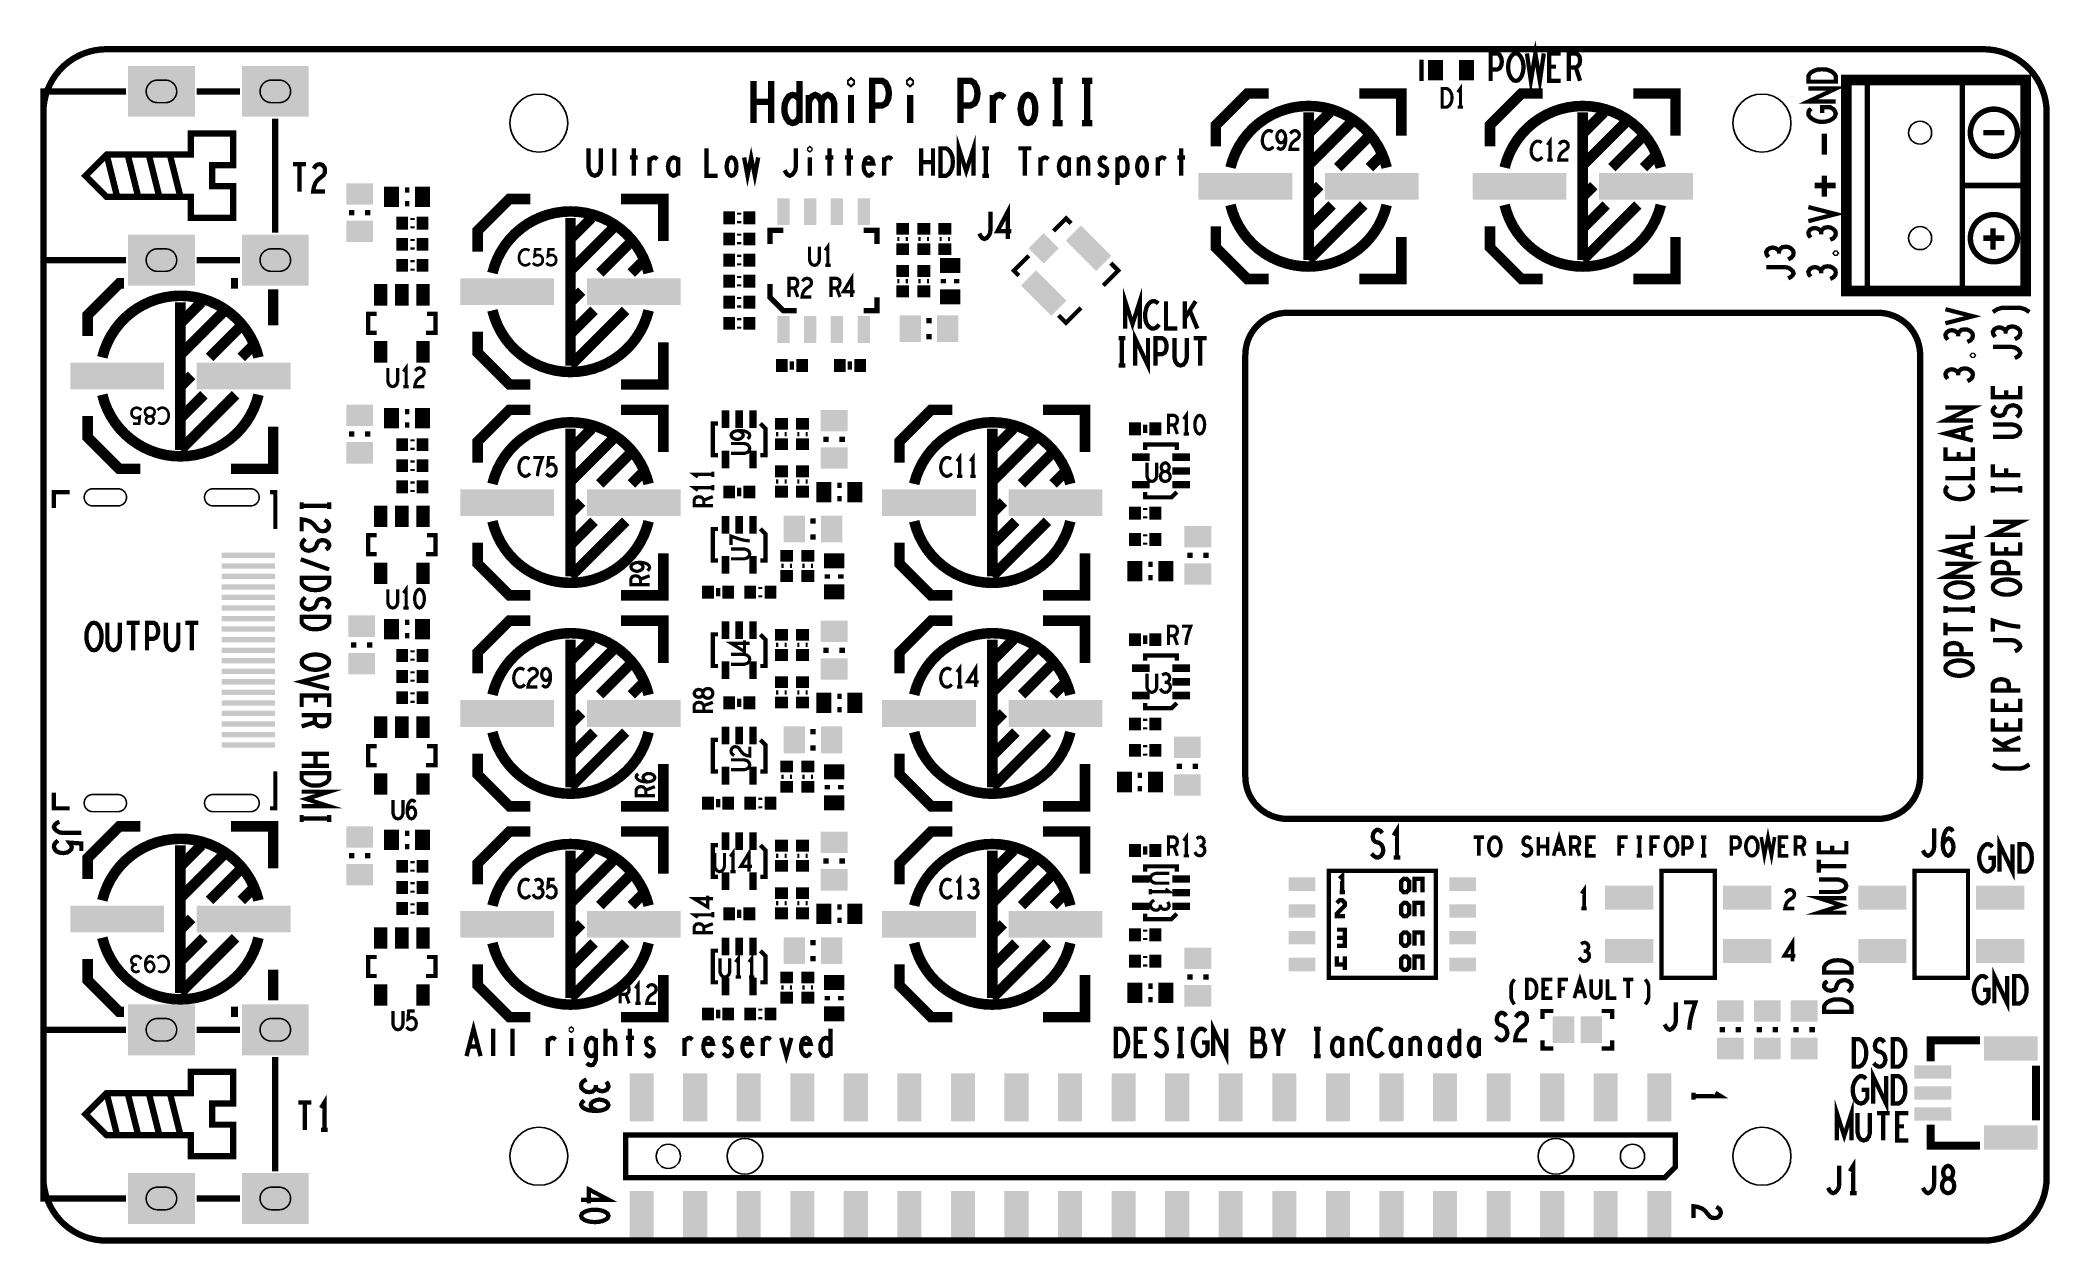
# Model space of a CAD drawing. Extents: x -0.2 to 95.2, y -0.2 to 56.9.
import ezdxf

# ---------------------------------------------------------------- set-up
doc = ezdxf.new("R2010")
doc.units = 0
doc.layers.get('0').update_dxf_attribs({"linetype": 'CONTINUOUS'})
for name, color, linetype in [('BOARD_ART', 7, 'CONTINUOUS'), ('HDMIPIPRO-1-4_DRL', 3, 'CONTINUOUS'), ('HDMIPIPROII_ROU', 4, 'CONTINUOUS'), ('PASTETOP_ART', 10, 'CONTINUOUS'), ('SILK_TOP_ART', 12, 'CONTINUOUS')]:
    doc.layers.add(name, color=color, linetype=linetype)

# ---------------------------------------------------------------- blocks, each defined once
blk = doc.blocks.new('RECTANGLE_48')
blk.add_solid([(1.5875, 1.2065), (1.5875, -1.2065), (-1.5875, 1.2065), (-1.5875, -1.2065)])
blk = doc.blocks.new('RECTANGLE_51')
blk.add_solid([(0.4826, 0.3556), (0.4826, -0.3556), (-0.4826, 0.3556), (-0.4826, -0.3556)])
blk = doc.blocks.new('RECTANGLE_50')
blk.add_solid([(2.2225, 0.635), (2.2225, -0.635), (-2.2225, 0.635), (-2.2225, -0.635)])
blk = doc.blocks.new('RECTANGLE_8')
blk.add_solid([(0.508, 0.635), (0.508, -0.635), (-0.508, 0.635), (-0.508, -0.635)])
blk = doc.blocks.new('RECTANGLE_42')
blk.add_solid([(1.27, 0.127), (1.27, -0.127), (-1.27, 0.127), (-1.27, -0.127)])
blk = doc.blocks.new('RECTANGLE_44')
blk.add_solid([(0.2921, 0.635), (0.2921, -0.635), (-0.2921, 0.635), (-0.2921, -0.635)])
blk = doc.blocks.new('RECTANGLE_41')
blk.add_solid([(0.3175, 0.508), (0.3175, -0.508), (-0.3175, 0.508), (-0.3175, -0.508)])
blk = doc.blocks.new('RECTANGLE_12')
blk.add_solid([(0.2794, 0.3048), (0.2794, -0.3048), (-0.2794, 0.3048), (-0.2794, -0.3048)])
blk = doc.blocks.new('CUSTOM_46')
for points in [[(-0.71842, 0), (0, 0.71842), (0.71842, 0), (0, 0.71842)], [(0, -0.71842), (-0.71842, 0), (0, -0.71842), (0.71842, 0)]]:
    blk.add_solid(points)
blk = doc.blocks.new('RECTANGLE_14')
blk.add_solid([(0.635, 0.508), (0.635, -0.508), (-0.635, 0.508), (-0.635, -0.508)])
blk = doc.blocks.new('CUSTOM_40')
for points in [[(-1.07763, 0.35921), (-0.35921, 1.07763), (0.35921, 0.35921), (-0.35921, 1.07763)], [(-0.35921, -0.35921), (-1.07763, 0.35921), (1.07763, -0.35921), (0.35921, 0.35921)], [(0.35921, -1.07763), (-0.35921, -0.35921), (0.35921, -1.07763), (1.07763, -0.35921)]]:
    blk.add_solid(points)
blk = doc.blocks.new('RECTANGLE_53')
blk.add_solid([(0.4191, 0.1778), (0.4191, -0.1778), (-0.4191, 0.1778), (-0.4191, -0.1778)])
blk = doc.blocks.new('RECTANGLE_52')
blk.add_solid([(0.3556, 0.4826), (0.3556, -0.4826), (-0.3556, 0.4826), (-0.3556, -0.4826)])
blk = doc.blocks.new('RECTANGLE_16')
blk.add_solid([(0.5715, 1.143), (0.5715, -1.143), (-0.5715, 1.143), (-0.5715, -1.143)])
blk = doc.blocks.new('RECTANGLE_43')
blk.add_solid([(0.635, 0.3175), (0.635, -0.3175), (-0.635, 0.3175), (-0.635, -0.3175)])
blk = doc.blocks.new('RECTANGLE_13')
blk.add_solid([(0.1778, 0.4191), (0.1778, -0.4191), (-0.1778, 0.4191), (-0.1778, -0.4191)])
blk = doc.blocks.new('RECTANGLE_49')
blk.add_solid([(1.143, 0.5715), (1.143, -0.5715), (-1.143, 0.5715), (-1.143, -0.5715)])
blk = doc.blocks.new('RECTANGLE_11')
blk.add_solid([(0.3048, 0.2794), (0.3048, -0.2794), (-0.3048, 0.2794), (-0.3048, -0.2794)])
blk = doc.blocks.new('RECTANGLE_45')
blk.add_solid([(0.8763, 0.3175), (0.8763, -0.3175), (-0.8763, 0.3175), (-0.8763, -0.3175)])
blk = doc.blocks.new('RECTANGLE_47')
blk.add_solid([(1.27, 0.5715), (1.27, -0.5715), (-1.27, 0.5715), (-1.27, -0.5715)])
blk = doc.blocks.new('ROUND_77')
blk.add_circle((0, 0), 0.546)
blk = doc.blocks.new('ROUND_17')
blk.add_circle((0, 0), 0.575)
blk = doc.blocks.new('ROUND_18')
blk.add_circle((0, 0), 0.85)
blk = doc.blocks.new('ROUND_15')
blk.add_circle((0, 0), 1.375)

msp = doc.modelspace()

# ---------------------------------------------------------------- linework, layer by layer
at = {"layer": 'BOARD_ART', "const_width": 0.3}
for points in [[(3, 56.5, 0.4142136), (0, 53.5)], [(95, 53.5, 0.4142136), (92, 56.5)], [(59, 44, 0.4142136), (57, 42)], [(89, 42, 0.4142136), (87, 44)], [(57, 22, 0.4142136), (59, 20)], [(87, 20, 0.4142136), (89, 22)], [(0, 3, 0.4142136), (3, 0)], [(92, 0, 0.4142136), (95, 3)]]:
    msp.add_lwpolyline(points, format="xyb", dxfattribs=at)
for points in [[(92, 56.5), (3, 56.5)], [(0, 53.5), (0, 50.25), (0, 46.25)], [(95, 47), (95, 50.25), (95, 53.5)], [(95, 47.75), (95, 43.75)], [(0, 13.25), (0, 43.75), (0, 46.25)], [(87, 44), (59, 44)], [(95, 43.75), (95, 13.25), (95, 9.25)], [(57, 42), (57, 22)], [(89, 22), (89, 42)], [(59, 20), (87, 20)], [(0, 11), (0, 13.25)], [(0, 11), (0, 6.75), (0, 3)], [(95, 3), (95, 6.75), (95, 9.5)], [(3, 0), (92, 0)]]:
    msp.add_lwpolyline(points, dxfattribs=at)
at = {"layer": 'HDMIPIPROII_ROU', "const_width": 0.075}
for points in [[(5.4094, 55.0338, 1), (5.4094, 53.966)], [(5.7904, 53.966, 1), (5.7904, 55.0338)], [(10.8094, 55.0338, 1), (10.8094, 53.966)], [(11.1904, 53.966, 1), (11.1904, 55.0338)], [(5.4094, 47.0338, 1), (5.4094, 45.966)], [(5.7904, 45.966, 1), (5.7904, 47.0338)], [(10.8094, 47.0338, 1), (10.8094, 45.966)], [(11.1904, 45.966, 1), (11.1904, 47.0338)], [(2.3429, 35.6568, 1), (2.3429, 34.843)], [(3.5369, 34.843, 1), (3.5369, 35.6568)], [(8.0509, 35.6568, 1), (8.0509, 34.843)], [(9.8289, 34.843, 1), (9.8289, 35.6568)], [(2.3429, 21.1568, 1), (2.3429, 20.343)], [(3.5369, 20.343, 1), (3.5369, 21.1568)], [(8.0509, 21.1568, 1), (8.0509, 20.343)], [(9.8289, 20.343, 1), (9.8289, 21.1568)], [(5.4094, 10.5338, 1), (5.4094, 9.466)], [(5.7904, 9.466, 1), (5.7904, 10.5338)], [(10.8094, 10.5338, 1), (10.8094, 9.466)], [(11.1904, 9.466, 1), (11.1904, 10.5338)], [(5.4094, 2.5338, 1), (5.4094, 1.466)], [(5.7904, 1.466, 1), (5.7904, 2.5338)], [(10.8094, 2.5338, 1), (10.8094, 1.466)], [(11.1904, 1.466, 1), (11.1904, 2.5338)]]:
    msp.add_lwpolyline(points, format="xyb", dxfattribs=at)
for points in [[(5.7904, 55.0338), (5.4094, 55.0338)], [(11.1904, 55.0338), (10.8094, 55.0338)], [(5.4094, 53.966), (5.7904, 53.966)], [(10.8094, 53.966), (11.1904, 53.966)], [(5.7904, 47.0338), (5.4094, 47.0338)], [(11.1904, 47.0338), (10.8094, 47.0338)], [(5.4094, 45.966), (5.7904, 45.966)], [(10.8094, 45.966), (11.1904, 45.966)], [(3.5369, 35.6568), (2.3429, 35.6568)], [(9.8289, 35.6568), (8.0509, 35.6568)], [(2.3429, 34.843), (3.5369, 34.843)], [(8.0509, 34.843), (9.8289, 34.843)], [(3.5369, 21.1568), (2.3429, 21.1568)], [(9.8289, 21.1568), (8.0509, 21.1568)], [(2.3429, 20.343), (3.5369, 20.343)], [(8.0509, 20.343), (9.8289, 20.343)], [(5.7904, 10.5338), (5.4094, 10.5338)], [(11.1904, 10.5338), (10.8094, 10.5338)], [(5.4094, 9.466), (5.7904, 9.466)], [(10.8094, 9.466), (11.1904, 9.466)], [(5.7904, 2.5338), (5.4094, 2.5338)], [(11.1904, 2.5338), (10.8094, 2.5338)], [(5.4094, 1.466), (5.7904, 1.466)], [(10.8094, 1.466), (11.1904, 1.466)]]:
    msp.add_lwpolyline(points, dxfattribs=at)
at = {"layer": 'SILK_TOP_ART'}
for points, const_width in [([(68.6333, 55), (68.6333, 56.3), (68.9533, 56.3), (69.06, 56.235), (69.14, 56.0833), (69.1667, 55.91), (69.14, 55.7367), (69.0733, 55.6067), (68.9533, 55.5416), (68.6333, 55.5416)], 0.2032), ([(69.827, 55), (69.7203, 55.0217), (69.627, 55.1083), (69.547, 55.2383), (69.4937, 55.39), (69.467, 55.5633), (69.467, 55.7367), (69.4937, 55.91), (69.547, 56.0617), (69.627, 56.1917), (69.7203, 56.2783), (69.827, 56.3), (69.9337, 56.2783), (70.027, 56.1917), (70.107, 56.0617), (70.1603, 55.91), (70.187, 55.7367), (70.187, 55.5633), (70.1603, 55.39), (70.107, 55.2383), (70.027, 55.1083), (69.9337, 55.0217), (69.827, 55)], 0.2032), ([(70.354, 56.3), (70.5407, 55), (70.754, 56.3), (70.9673, 55), (71.154, 56.3)], 0.2032), ([(71.9477, 55), (71.4143, 55), (71.4143, 56.3), (71.9477, 56.3)], 0.2032), ([(72.3413, 55), (72.3413, 56.3), (72.6747, 56.3), (72.7813, 56.235), (72.848, 56.1483), (72.8747, 55.975), (72.848, 55.8017), (72.768, 55.6933), (72.6747, 55.6283), (72.3413, 55.6283)], 0.2032), ([(65.353, 54.992), (65.353, 56.008)], 0.2032), ([(71.7343, 55.6717), (71.4143, 55.6717)], 0.2032), ([(72.6747, 55.6283), (72.8747, 55)], 0.2032), ([(85, 54.9607), (83.7, 54.9607), (83.7, 55.2273), (83.765, 55.334), (83.8517, 55.414), (83.9816, 55.4807), (84.1334, 55.534), (84.35, 55.5473), (84.5667, 55.534), (84.7184, 55.4807), (84.8484, 55.414), (84.935, 55.334), (85, 55.2273), (85, 54.9607)], 0.2032), ([(89, 55.0401), (85.4999, 55.0401), (85.4999, 45.0399), (94, 45.0399), (94, 55.0401), (89, 55.0401)], 0.508), ([(3.9261, 54.5), (0, 54.5), (0, 46.5), (3.9261, 46.5)], 0.3), ([(9.3261, 54.5), (7.2739, 54.5)], 0.3), ([(33.68, 53), (33.68, 55)], 0.3), ([(34.52, 55), (34.52, 53)], 0.3), ([(35.86, 53.2999), (35.78, 53.1333), (35.66, 53.0333), (35.52, 53), (35.36, 53.0667), (35.24, 53.2333), (35.16, 53.4333), (35.14, 53.6666), (35.16, 53.9), (35.24, 54.1), (35.36, 54.2666), (35.52, 54.3333), (35.66, 54.3), (35.76, 54.2333), (35.86, 54.1)], 0.3), ([(35.86, 55), (35.86, 53)], 0.3), ([(36.3, 53.9666), (36.36, 54.1333), (36.46, 54.2666), (36.6, 54.3333), (36.74, 54.2666), (36.84, 54.1333), (36.9, 53.9666), (36.9, 53)], 0.3), ([(36.3, 53), (36.3, 54.3333)], 0.3), ([(36.9, 53.9666), (36.96, 54.1333), (37.06, 54.2666), (37.2, 54.3333), (37.34, 54.2666), (37.44, 54.1333), (37.5, 53.9333), (37.5, 53)], 0.3), ([(38.3, 54.8666), (38.26, 54.9), (38.26, 54.9667), (38.3, 55), (38.34, 54.9667), (38.34, 54.9), (38.3, 54.8666)], 0.3), ([(38.3, 54.3333), (38.3, 53)], 0.3), ([(39.3, 53), (39.3, 55), (39.78, 55), (39.94, 54.9), (40.06, 54.6667), (40.1, 54.4), (40.06, 54.1333), (39.96, 53.9333), (39.78, 53.8333), (39.3, 53.8333)], 0.3), ([(41.1, 54.8666), (41.06, 54.9), (41.06, 54.9667), (41.1, 55), (41.14, 54.9667), (41.14, 54.9), (41.1, 54.8666)], 0.3), ([(41.1, 54.3333), (41.1, 53)], 0.3), ([(43.5, 53), (43.5, 55), (43.98, 55), (44.14, 54.9), (44.26, 54.6667), (44.3, 54.4), (44.26, 54.1333), (44.16, 53.9333), (43.98, 53.8333), (43.5, 53.8333)], 0.3), ([(45.02, 54.0667), (45.12, 54.2), (45.22, 54.3), (45.36, 54.3333), (45.46, 54.3), (45.58, 54.2)], 0.3), ([(45.02, 53), (45.02, 54.3333)], 0.3), ([(46.7, 53), (46.58, 53.0333), (46.46, 53.1666), (46.38, 53.4), (46.34, 53.6666), (46.38, 53.9333), (46.46, 54.1667), (46.58, 54.3), (46.7, 54.3333), (46.82, 54.3), (46.94, 54.1667), (47.02, 53.9333), (47.04, 53.6666), (47.02, 53.4), (46.94, 53.1666), (46.82, 53.0333), (46.7, 53)], 0.3), ([(47.86, 55), (48.34, 55)], 0.3), ([(48.1, 55), (48.1, 53)], 0.3), ([(49.26, 55), (49.74, 55)], 0.3), ([(49.5, 55), (49.5, 53)], 0.3), ([(58.1, 54.4), (57.1, 54.4), (55.6, 52.9), (55.6, 51.9)], 0.5), ([(62.4, 54.4), (64.4, 54.4), (64.4, 52.4)], 0.5), ([(66.3347, 53.75), (66.3347, 54.639), (66.5463, 54.639), (66.631, 54.5945), (66.6945, 54.5353), (66.7474, 54.4464), (66.7898, 54.3426), (66.8003, 54.1945), (66.7898, 54.0463), (66.7474, 53.9426), (66.6945, 53.8537), (66.631, 53.7944), (66.5463, 53.75), (66.3347, 53.75)], 0.1524), ([(67.2025, 53.75), (67.2025, 54.639), (67.0755, 54.4612)], 0.1524), ([(71.1, 54.4), (70.1, 54.4), (68.6, 52.9), (68.6, 51.9)], 0.5), ([(75.4, 54.4), (77.4, 54.4), (77.4, 52.4)], 0.5), ([(85, 54.0203), (83.7, 54.0203), (85, 54.6337), (83.7, 54.6337)], 0.2032), ([(86.4999, 55.0401), (86.4999, 45.0399)], 0.2601), ([(87, 55.0401), (91, 55.0401), (91, 45.0399)], 0.2601), ([(34.52, 54), (33.68, 54)], 0.3), ([(60, 53.5), (60, 46.5)], 0.5), ([(60, 52.5), (61, 53.5)], 0.5), ([(67.0755, 53.75), (67.3295, 53.75)], 0.1524), ([(73, 52.5), (74, 53.5)], 0.5), ([(73, 53.5), (73, 46.5)], 0.5), ([(84.35, 53.48), (84.35, 53.7467), (84.74, 53.7467), (84.87, 53.6667), (84.9567, 53.5733), (85, 53.44), (84.9567, 53.3067), (84.87, 53.2133), (84.74, 53.1333), (84.5883, 53.08), (84.415, 53.0533), (84.2633, 53.0533), (84.1334, 53.08), (83.9816, 53.1333), (83.8517, 53.2133), (83.765, 53.2933), (83.7, 53.4), (83.7, 53.4933), (83.7433, 53.6), (83.83, 53.68)], 0.2032), ([(7.9999, 50.5), (8, 51), (9, 51), (9, 52.5001), (7, 52.5), (7, 51.5), (3, 51.5001), (2, 50.5001), (3.0001, 49.5), (7, 49.5), (7, 48.5), (9, 48.4999), (9, 50), (8, 50), (7.9999, 50.5)], 0.3), ([(11, 50.5), (11, 53.2071)], 0.3), ([(43.4163, 50.5), (43.4163, 51.8), (43.763, 50.7167), (44.1097, 51.8), (44.1097, 50.5)], 0.2032), ([(47.86, 53), (48.34, 53)], 0.3), ([(49.26, 53), (49.74, 53)], 0.3), ([(58.3003, 52.5649), (58.2368, 52.6094), (58.1628, 52.639), (58.0781, 52.639), (57.9828, 52.5945), (57.9088, 52.5205), (57.8558, 52.4316), (57.8135, 52.2834), (57.8029, 52.15), (57.8241, 52.0167), (57.8558, 51.9278), (57.9193, 51.8389), (57.9934, 51.7796), (58.0675, 51.75), (58.1416, 51.75), (58.2157, 51.7796), (58.2792, 51.8241), (58.3321, 51.8833)], 0.1524), ([(58.5226, 51.8537), (58.5967, 51.7796), (58.6813, 51.75), (58.766, 51.7796), (58.8401, 51.8685), (58.893, 52.0019), (58.9142, 52.1352), (58.9142, 52.2982), (58.893, 52.4316), (58.8401, 52.5501), (58.7766, 52.6094), (58.7025, 52.639), (58.6178, 52.6094), (58.5543, 52.5501), (58.512, 52.4612), (58.4908, 52.3426), (58.512, 52.239), (58.5649, 52.1352), (58.6284, 52.076), (58.7025, 52.0611), (58.7872, 52.0908), (58.8507, 52.1649), (58.9142, 52.2982)], 0.1524), ([(59.1364, 52.4908), (59.1999, 52.5797), (59.274, 52.6242), (59.3587, 52.639), (59.4645, 52.6094), (59.5386, 52.5353), (59.5598, 52.4464), (59.5492, 52.3575), (59.5068, 52.2834), (59.2952, 52.1352), (59.1999, 52.0315), (59.1364, 51.8833), (59.1152, 51.75), (59.5598, 51.75)], 0.1524), ([(60, 51), (62, 53)], 0.5), ([(61.3849, 50.8849), (62.8, 52.3)], 0.5), ([(73, 51), (75, 53)], 0.5), ([(74.3849, 50.8849), (75.8, 52.3)], 0.5), ([(84.46, 52.5), (84.46, 51.5)], 0.2601), ([(93, 52.54), (92, 52.54)], 0.2601), ([(3.5001, 49.5), (3, 51.5)], 0.3), ([(4.5, 49.5), (4, 51.5)], 0.3), ([(5.5, 49.5), (5, 51.5)], 0.3), ([(6.5, 49.5), (6, 51.5)], 0.3), ([(25.8567, 51.8), (25.8567, 50.8683), (25.91, 50.6733), (26.0167, 50.5433), (26.15, 50.5), (26.2833, 50.5433), (26.39, 50.6733), (26.4433, 50.8683), (26.4433, 51.8)], 0.2032), ([(27.077, 50.5), (27.077, 51.8)], 0.2032), ([(27.8173, 51.3666), (28.1907, 51.3666)], 0.2032), ([(28.004, 51.8), (28.004, 50.5)], 0.2032), ([(28.7443, 51.1933), (28.811, 51.28), (28.8777, 51.345), (28.971, 51.3666), (29.0377, 51.345), (29.1177, 51.28)], 0.2032), ([(28.7443, 50.5), (28.7443, 51.3666)], 0.2032), ([(30.098, 51.215), (30.0447, 51.3017), (29.9647, 51.345), (29.8713, 51.3666), (29.778, 51.3233), (29.698, 51.2367), (29.6447, 51.1067), (29.618, 50.9333), (29.6447, 50.76), (29.698, 50.63), (29.778, 50.5433), (29.8713, 50.5), (29.9647, 50.5217), (30.0447, 50.5866), (30.098, 50.6733)], 0.2032), ([(30.098, 50.5), (30.098, 51.3666)], 0.2032), ([(31.4453, 51.8), (31.4453, 50.5), (31.9787, 50.5)], 0.2032), ([(32.639, 50.5), (32.559, 50.5217), (32.479, 50.6083), (32.4257, 50.76), (32.399, 50.9333), (32.4257, 51.1067), (32.479, 51.2583), (32.559, 51.345), (32.639, 51.3666), (32.719, 51.345), (32.799, 51.2583), (32.8523, 51.1067), (32.8657, 50.9333), (32.8523, 50.76), (32.799, 50.6083), (32.719, 50.5217), (32.639, 50.5)], 0.2032), ([(33.2327, 51.3666), (33.3927, 50.5), (33.566, 51.3666), (33.7393, 50.5), (33.8993, 51.3666)], 0.2032), ([(35.1533, 50.76), (35.22, 50.63), (35.3, 50.5433), (35.3933, 50.5), (35.5, 50.5433), (35.58, 50.63), (35.66, 50.76), (35.6867, 50.9333), (35.6867, 51.8)], 0.2032), ([(36.347, 51.7133), (36.3203, 51.735), (36.3203, 51.7783), (36.347, 51.8), (36.3737, 51.7783), (36.3737, 51.735), (36.347, 51.7133)], 0.2032), ([(36.347, 51.3666), (36.347, 50.5)], 0.2032), ([(37.0873, 51.3666), (37.4607, 51.3666)], 0.2032), ([(37.274, 51.8), (37.274, 50.5)], 0.2032), ([(38.0143, 51.3666), (38.3877, 51.3666)], 0.2032), ([(38.201, 51.8), (38.201, 50.5)], 0.2032), ([(38.928, 51.085), (39.3547, 51.085), (39.3147, 51.2367), (39.248, 51.3233), (39.1547, 51.3666), (39.0613, 51.345), (38.9813, 51.28), (38.928, 51.1283), (38.9013, 50.9983), (38.9013, 50.8683), (38.928, 50.7383), (38.9947, 50.6083), (39.0747, 50.5217), (39.168, 50.5), (39.2613, 50.5433), (39.3547, 50.6733)], 0.2032), ([(39.8683, 51.1933), (39.935, 51.28), (40.0017, 51.345), (40.095, 51.3666), (40.1617, 51.345), (40.2417, 51.28)], 0.2032), ([(39.8683, 50.5), (39.8683, 51.3666)], 0.2032), ([(41.629, 50.5), (41.629, 51.8)], 0.2032), ([(42.189, 51.8), (42.189, 50.5)], 0.2032), ([(42.5427, 50.5), (42.5427, 51.8), (42.8093, 51.8), (42.916, 51.735), (42.996, 51.6483), (43.0627, 51.5184), (43.116, 51.3666), (43.1293, 51.15), (43.116, 50.9333), (43.0627, 50.7816), (42.996, 50.6516), (42.916, 50.565), (42.8093, 50.5), (42.5427, 50.5)], 0.2032), ([(44.53, 51.8), (44.85, 51.8)], 0.2032), ([(44.69, 51.8), (44.69, 50.5)], 0.2032), ([(46.2373, 51.8), (46.8507, 51.8)], 0.2032), ([(46.544, 51.8), (46.544, 50.5)], 0.2032), ([(47.2843, 51.1933), (47.351, 51.28), (47.4177, 51.345), (47.511, 51.3666), (47.5777, 51.345), (47.6577, 51.28)], 0.2032), ([(47.2843, 50.5), (47.2843, 51.3666)], 0.2032), ([(48.638, 51.215), (48.5847, 51.3017), (48.5047, 51.345), (48.4113, 51.3666), (48.318, 51.3233), (48.238, 51.2367), (48.1847, 51.1067), (48.158, 50.9333), (48.1847, 50.76), (48.238, 50.63), (48.318, 50.5433), (48.4113, 50.5), (48.5047, 50.5217), (48.5847, 50.5866), (48.638, 50.6733)], 0.2032), ([(48.638, 50.5), (48.638, 51.3666)], 0.2032), ([(49.0983, 51.15), (49.1517, 51.2583), (49.2317, 51.345), (49.3383, 51.3666), (49.4317, 51.345), (49.5117, 51.2583), (49.5517, 51.1067), (49.5517, 50.5)], 0.2032), ([(49.0983, 50.5), (49.0983, 51.3666)], 0.2032), ([(50.052, 50.6516), (50.1187, 50.565), (50.212, 50.5), (50.292, 50.5), (50.372, 50.5433), (50.4253, 50.6083), (50.452, 50.695), (50.4387, 50.825), (50.3853, 50.89), (50.1453, 51.02), (50.092, 51.1717), (50.1187, 51.28), (50.172, 51.345), (50.252, 51.3666), (50.332, 51.345), (50.412, 51.28)], 0.2032), ([(50.939, 51.1717), (51.0057, 51.28), (51.0723, 51.345), (51.179, 51.3666), (51.2723, 51.345), (51.3657, 51.2367), (51.4057, 51.085), (51.419, 50.9333), (51.4057, 50.7816), (51.3657, 50.63), (51.2857, 50.5433), (51.179, 50.5), (51.0857, 50.5217), (50.9923, 50.5866), (50.939, 50.6733)], 0.2032), ([(50.939, 50.0667), (50.939, 51.3666)], 0.2032), ([(52.106, 50.5), (52.026, 50.5217), (51.946, 50.6083), (51.8927, 50.76), (51.866, 50.9333), (51.8927, 51.1067), (51.946, 51.2583), (52.026, 51.345), (52.106, 51.3666), (52.186, 51.345), (52.266, 51.2583), (52.3193, 51.1067), (52.3327, 50.9333), (52.3193, 50.76), (52.266, 50.6083), (52.186, 50.5217), (52.106, 50.5)], 0.2032), ([(52.8463, 51.1933), (52.913, 51.28), (52.9797, 51.345), (53.073, 51.3666), (53.1397, 51.345), (53.2197, 51.28)], 0.2032), ([(52.8463, 50.5), (52.8463, 51.3666)], 0.2032), ([(53.7733, 51.3666), (54.1467, 51.3666)], 0.2032), ([(53.96, 51.8), (53.96, 50.5)], 0.2032), ([(62.8849, 50.8849), (63.4, 51.4)], 0.5), ([(71.0503, 52.0649), (70.9868, 52.1094), (70.9128, 52.139), (70.8281, 52.139), (70.7328, 52.0945), (70.6588, 52.0205), (70.6058, 51.9316), (70.5635, 51.7834), (70.5529, 51.65), (70.5741, 51.5167), (70.6058, 51.4278), (70.6693, 51.3389), (70.7434, 51.2796), (70.8175, 51.25), (70.8916, 51.25), (70.9657, 51.2796), (71.0292, 51.3241), (71.0821, 51.3833)], 0.1524), ([(71.4525, 51.25), (71.4525, 52.139), (71.3255, 51.9612)], 0.1524), ([(71.8864, 51.9908), (71.9499, 52.0797), (72.024, 52.1242), (72.1087, 52.139), (72.2145, 52.1094), (72.2886, 52.0353), (72.3098, 51.9464), (72.2992, 51.8575), (72.2568, 51.7834), (72.0452, 51.6352), (71.9499, 51.5315), (71.8864, 51.3833), (71.8652, 51.25), (72.3098, 51.25)], 0.1524), ([(75.8849, 50.8849), (76.4, 51.4)], 0.5), ([(11, 47.7929), (11, 50.5)], 0.3), ([(11.8433, 51.05), (12.4567, 51.05)], 0.2032), ([(12.15, 51.05), (12.15, 49.75)], 0.2032), ([(12.8237, 50.8333), (12.9037, 50.9633), (12.997, 51.0283), (13.1037, 51.05), (13.237, 51.0067), (13.3303, 50.8983), (13.357, 50.7684), (13.3437, 50.6383), (13.2903, 50.53), (13.0237, 50.3133), (12.9037, 50.1617), (12.8237, 49.945), (12.797, 49.75), (13.357, 49.75)], 0.2032), ([(42.189, 51.15), (41.629, 51.15)], 0.2032), ([(44.53, 50.5), (44.85, 50.5)], 0.2032), ([(71.3255, 51.25), (71.5795, 51.25)], 0.1524), ([(84.46, 50.5), (84.46, 49.5)], 0.2601), ([(17.25, 49.6905), (17.25, 49.9445)], 0.2032), ([(23.1, 49.4), (22.1, 49.4), (20.6, 47.9), (20.6, 46.9)], 0.5), ([(27.4, 49.4), (29.4, 49.4), (29.4, 47.4)], 0.5), ([(60, 49.5), (60.5276, 50.0276)], 0.5), ([(73, 49.5), (73.5276, 50.0276)], 0.5), ([(85, 50.04), (84, 50.04)], 0.2601), ([(94, 50.0399), (91, 50.0399)], 0.2601), ([(14.746, 48.75), (14.492, 48.75)], 0.254), ([(15.508, 48.75), (15.254, 48.75)], 0.254), ([(17.25, 49.0555), (17.25, 49.3095)], 0.2032), ([(25, 47.5), (26, 48.5)], 0.5), ([(25, 48.5), (25, 41.5)], 0.5), ([(33, 48.75), (33, 48.65)], 0.2032), ([(44.3833, 47.76), (44.45, 47.63), (44.53, 47.5433), (44.6233, 47.5), (44.73, 47.5433), (44.81, 47.63), (44.89, 47.76), (44.9167, 47.9333), (44.9167, 48.8)], 0.2032), ([(45.737, 47.5), (45.737, 48.8), (45.2437, 47.8683), (45.9103, 47.8683)], 0.2032), ([(47.9057, 47.8806), (48.5, 48.4749), (48.7351, 48.2398)], 0.2032), ([(60, 46.5), (62.6151, 49.1151)], 0.5), ([(60, 48), (61.1151, 49.1151)], 0.5), ([(73, 46.5), (75.6151, 49.1151)], 0.5), ([(73, 48), (74.1151, 49.1151)], 0.5), ([(83.7, 48.3477), (85, 48.681), (83.7, 49.0143)], 0.2032), ([(17.5, 48.4), (17.5, 48.5)], 0.2032), ([(17.5, 48), (17.5, 48.1)], 0.2032), ([(25, 46), (27, 48)], 0.5), ([(33, 48.35), (33, 48.25)], 0.2032), ([(33, 47.75), (33, 47.65)], 0.2032), ([(34.46, 47.27), (34.46, 47.905), (35.095, 47.905)], 0.254), ([(38.905, 47.905), (39.54, 47.905), (39.54, 47.27)], 0.254), ([(58.1, 45.6), (57.1, 45.6), (55.6, 47.1), (55.6, 48.1)], 0.5), ([(62.4, 45.6), (64.4, 45.6), (64.4, 47.6)], 0.5), ([(71.1, 45.6), (70.1, 45.6), (68.6, 47.1), (68.6, 48.1)], 0.5), ([(75.4, 45.6), (77.4, 45.6), (77.4, 47.6)], 0.5), ([(84.3067, 47.8473), (84.2417, 47.9273), (84.1334, 47.994), (84.0033, 48.0207), (83.8733, 47.994), (83.765, 47.9273), (83.7, 47.8073), (83.7217, 47.6873), (83.8083, 47.5673)], 0.2032), ([(84.74, 47.4607), (84.8917, 47.5407), (84.9783, 47.6473), (85, 47.7673), (84.9783, 47.874), (84.87, 47.9807), (84.74, 48.0473), (84.61, 48.0607), (84.4584, 48.034), (84.35, 47.9407), (84.3067, 47.8473), (84.3067, 47.7273)], 0.2032), ([(93, 47.54), (92, 47.54)], 0.2601), ([(92.46, 48), (92.46, 47)], 0.2601), ([(17.5, 47.4), (17.5, 47.5)], 0.2032), ([(17.5, 47), (17.5, 47.1)], 0.2032), ([(23.0503, 46.9485), (22.9868, 46.9866), (22.9128, 47.012), (22.8281, 47.012), (22.7328, 46.9739), (22.6588, 46.9104), (22.6058, 46.8342), (22.5635, 46.7072), (22.5529, 46.5929), (22.5741, 46.4786), (22.6058, 46.4024), (22.6693, 46.3262), (22.7434, 46.2754), (22.8175, 46.25), (22.8916, 46.25), (22.9657, 46.2754), (23.0292, 46.3135), (23.0821, 46.3643)], 0.127), ([(23.2197, 46.3643), (23.2832, 46.3008), (23.3572, 46.2627), (23.4525, 46.25), (23.5478, 46.2754), (23.6218, 46.3262), (23.6748, 46.4151), (23.6853, 46.5167), (23.6642, 46.6183), (23.6112, 46.6818), (23.5372, 46.7326), (23.4631, 46.7453), (23.389, 46.7326), (23.2938, 46.6818), (23.3255, 47.012), (23.6112, 47.012)], 0.127), ([(23.8547, 46.3643), (23.9182, 46.3008), (23.9922, 46.2627), (24.0875, 46.25), (24.1828, 46.2754), (24.2568, 46.3262), (24.3098, 46.4151), (24.3203, 46.5167), (24.2992, 46.6183), (24.2462, 46.6818), (24.1722, 46.7326), (24.0981, 46.7453), (24.024, 46.7326), (23.9288, 46.6818), (23.9605, 47.012), (24.2462, 47.012)], 0.127), ([(26.3849, 45.8849), (27.8, 47.3)], 0.5), ([(33, 47.35), (33, 47.25)], 0.2032), ([(33, 46.75), (33, 46.65)], 0.2032), ([(36.3347, 47.139), (36.3347, 46.5019), (36.377, 46.3685), (36.4617, 46.2796), (36.5675, 46.25), (36.6733, 46.2796), (36.758, 46.3685), (36.8003, 46.5019), (36.8003, 47.139)], 0.1524), ([(37.2025, 46.25), (37.2025, 47.139), (37.0755, 46.9612)], 0.1524), ([(40.5, 47.5), (40.6, 47.5)], 0.2032), ([(40.9, 47.5), (41, 47.5)], 0.2032), ([(41.5, 47.5), (41.6, 47.5)], 0.2032), ([(41.9, 47.5), (42, 47.5)], 0.2032), ([(42.5, 47.5), (42.6, 47.5)], 0.2032), ([(42.9, 47.5), (43, 47.5)], 0.2032), ([(46.7322, 46.7071), (46.0251, 46), (46.2602, 45.7649)], 0.2032), ([(82.3067, 46.9203), (82.2417, 47.0003), (82.1334, 47.067), (82.0033, 47.0937), (81.8733, 47.067), (81.765, 47.0003), (81.7, 46.8803), (81.7217, 46.7603), (81.8083, 46.6403)], 0.2032), ([(82.74, 46.5337), (82.8917, 46.6137), (82.9783, 46.7203), (83, 46.8403), (82.9783, 46.947), (82.87, 47.0537), (82.74, 47.1203), (82.61, 47.1337), (82.4584, 47.107), (82.35, 47.0137), (82.3067, 46.9203), (82.3067, 46.8003)], 0.2032), ([(85.0433, 46.827), (85.0217, 46.8003), (84.9783, 46.8003), (84.9567, 46.827), (84.9783, 46.8537), (85.0217, 46.8537), (85.0433, 46.827)], 0.2032), ([(7.2739, 46.5), (9.3261, 46.5)], 0.3), ([(17.5, 46.4), (17.5, 46.5)], 0.2032), ([(17.5, 46), (17.5, 46.1)], 0.2032), ([(27.8849, 45.8849), (28.4, 46.4)], 0.5), ([(33, 46.35), (33, 46.25)], 0.2032), ([(33, 45.75), (33, 45.65)], 0.2032), ([(37.0755, 46.25), (37.3295, 46.25)], 0.1524), ([(38.3295, 44.75), (38.3295, 45.639), (37.9379, 45.0019), (38.4671, 45.0019)], 0.1524), ([(50.2678, 45.2929), (50.9749, 46), (50.6213, 46.3536)], 0.2032), ([(82.74, 45.6333), (82.87, 45.7), (82.9567, 45.78), (83, 45.8733), (82.9567, 45.98), (82.87, 46.06), (82.74, 46.14), (82.5667, 46.1667), (81.7, 46.1667)], 0.2032), ([(84.3067, 45.9933), (84.2417, 46.0733), (84.1334, 46.14), (84.0033, 46.1667), (83.8733, 46.14), (83.765, 46.0733), (83.7, 45.9533), (83.7217, 45.8333), (83.8083, 45.7133)], 0.2032), ([(84.74, 45.6067), (84.8917, 45.6867), (84.9783, 45.7933), (85, 45.9133), (84.9783, 46.02), (84.87, 46.1267), (84.74, 46.1933), (84.61, 46.2067), (84.4584, 46.18), (84.35, 46.0867), (84.3067, 45.9933), (84.3067, 45.8733)], 0.2032), ([(3.8261, 45.4), (3.6, 45.4), (2.1, 43.9), (2.1, 42.9)], 0.5), ([(8.9, 45.4), (9.2261, 45.4)], 0.5), ([(10.9, 45.1071), (10.9, 43.4)], 0.5), ([(25, 44.5), (25.5276, 45.0276)], 0.5), ([(33, 45.35), (33, 45.25)], 0.2032), ([(33, 44.75), (33, 44.65)], 0.2032), ([(35.73, 44.095), (35.095, 44.095), (34.46, 44.73), (34.46, 45.365)], 0.254), ([(35.3558, 44.75), (35.3558, 45.639), (35.6204, 45.639), (35.7051, 45.5945), (35.758, 45.5353), (35.7792, 45.4167), (35.758, 45.2982), (35.6945, 45.2241), (35.6204, 45.1797), (35.3558, 45.1797)], 0.1524), ([(35.6204, 45.1797), (35.7792, 44.75)], 0.1524), ([(36.0014, 45.4908), (36.0649, 45.5797), (36.139, 45.6242), (36.2237, 45.639), (36.3295, 45.6094), (36.4036, 45.5353), (36.4248, 45.4464), (36.4142, 45.3575), (36.3718, 45.2834), (36.1602, 45.1352), (36.0649, 45.0315), (36.0014, 44.8833), (35.9802, 44.75), (36.4248, 44.75)], 0.1524), ([(37.3558, 44.75), (37.3558, 45.639), (37.6204, 45.639), (37.7051, 45.5945), (37.758, 45.5353), (37.7792, 45.4167), (37.758, 45.2982), (37.6945, 45.2241), (37.6204, 45.1797), (37.3558, 45.1797)], 0.1524), ([(37.6204, 45.1797), (37.7792, 44.75)], 0.1524), ([(39.54, 44.73), (39.54, 44.095), (38.905, 44.095)], 0.254), ([(40.6, 45.5), (40.5, 45.5)], 0.2032), ([(41, 45.5), (40.9, 45.5)], 0.2032), ([(41.6, 45.5), (41.5, 45.5)], 0.2032), ([(42, 45.5), (41.9, 45.5)], 0.2032), ([(42.8095, 45.5), (42.5555, 45.5)], 0.2032), ([(43.4445, 45.5), (43.1905, 45.5)], 0.2032), ([(51.3033, 43.25), (51.3033, 44.55), (51.65, 43.4667), (51.9967, 44.55), (51.9967, 43.25)], 0.2032), ([(6.5, 44.5), (6.5, 37.5)], 0.5), ([(6.5, 43.5), (7.5, 44.5)], 0.5), ([(6.5, 42), (8.5, 44)], 0.5), ([(15.8, 43.95), (15.4, 43.95), (15.4, 43.05), (15.8, 43.05)], 0.2), ([(18.2, 43.95), (18.6, 43.95), (18.6, 43.05), (18.15, 43.05)], 0.2), ([(25, 41.5), (27.6151, 44.1151)], 0.5), ([(25, 43), (26.1151, 44.1151)], 0.5), ([(33, 44.35), (33, 44.25)], 0.2032), ([(33, 43.75), (33, 43.65)], 0.2032), ([(42, 43.504), (42, 43.758)], 0.254), ([(49.2071, 44.2322), (48.5, 43.5251), (48.1464, 43.8787)], 0.2032), ([(52.8703, 44.4417), (52.7903, 44.5067), (52.697, 44.55), (52.5903, 44.55), (52.4703, 44.485), (52.377, 44.3767), (52.3103, 44.2467), (52.257, 44.03), (52.2437, 43.835), (52.2703, 43.64), (52.3103, 43.51), (52.3903, 43.38), (52.4837, 43.2933), (52.577, 43.25), (52.6703, 43.25), (52.7637, 43.2933), (52.8437, 43.3583), (52.9103, 43.445)], 0.2032), ([(53.2373, 44.55), (53.2373, 43.25), (53.7707, 43.25)], 0.2032), ([(54.1377, 43.25), (54.1377, 44.55)], 0.2032), ([(54.6443, 44.55), (54.1377, 43.7483)], 0.2032), ([(54.7243, 43.25), (54.3643, 44.1166)], 0.2032), ([(90.2, 43.5027), (91.5, 43.836), (90.2, 44.1693)], 0.2032), ([(94.1833, 44.0377), (93.9667, 44.171), (93.75, 44.2377), (92.8834, 44.2377), (92.6667, 44.171), (92.45, 44.0377)], 0.2032), ([(7.8849, 41.8849), (9.3, 43.3)], 0.5), ([(23.1, 40.6), (22.1, 40.6), (20.6, 42.1), (20.6, 43.1)], 0.5), ([(33, 43.35), (33, 43.25)], 0.2032), ([(42, 42.742), (42, 42.996)], 0.254), ([(50.99, 42.8), (51.31, 42.8)], 0.2032), ([(51.15, 42.8), (51.15, 41.5)], 0.2032), ([(51.7703, 41.5), (51.7703, 42.8), (52.3837, 41.5), (52.3837, 42.8)], 0.2032), ([(52.7373, 41.5), (52.7373, 42.8), (53.0573, 42.8), (53.164, 42.735), (53.244, 42.5833), (53.2707, 42.41), (53.244, 42.2367), (53.1773, 42.1067), (53.0573, 42.0416), (52.7373, 42.0416)], 0.2032), ([(53.6377, 42.8), (53.6377, 41.8683), (53.691, 41.6733), (53.7977, 41.5433), (53.931, 41.5), (54.0643, 41.5433), (54.171, 41.6733), (54.2243, 41.8683), (54.2243, 42.8)], 0.2032), ([(54.5513, 42.8), (55.1647, 42.8)], 0.2032), ([(54.858, 42.8), (54.858, 41.5)], 0.2032), ([(90.8067, 43.0023), (90.7417, 43.0823), (90.6334, 43.149), (90.5033, 43.1757), (90.3733, 43.149), (90.265, 43.0823), (90.2, 42.9623), (90.2217, 42.8423), (90.3083, 42.7223)], 0.2032), ([(91.24, 42.6157), (91.3917, 42.6957), (91.4783, 42.8023), (91.5, 42.9223), (91.4783, 43.029), (91.37, 43.1357), (91.24, 43.2023), (91.11, 43.2157), (90.9584, 43.189), (90.85, 43.0957), (90.8067, 43.0023), (90.8067, 42.8823)], 0.2032), ([(93.0567, 43.1373), (92.9917, 43.2173), (92.8834, 43.284), (92.7533, 43.3107), (92.6233, 43.284), (92.515, 43.2173), (92.45, 43.0973), (92.4717, 42.9773), (92.5583, 42.8573)], 0.2032), ([(93.49, 42.7507), (93.6417, 42.8307), (93.7283, 42.9373), (93.75, 43.0573), (93.7283, 43.164), (93.62, 43.2707), (93.49, 43.3373), (93.36, 43.3507), (93.2084, 43.324), (93.1, 43.2307), (93.0567, 43.1373), (93.0567, 43.0173)], 0.2032), ([(9.3849, 41.8849), (9.9, 42.4)], 0.5), ([(27.4, 40.6), (29.4, 40.6), (29.4, 42.6)], 0.5), ([(91.5433, 41.982), (91.5217, 41.9553), (91.4783, 41.9553), (91.4567, 41.982), (91.4783, 42.0087), (91.5217, 42.0087), (91.5433, 41.982)], 0.2032), ([(93.49, 41.8503), (93.62, 41.917), (93.7067, 41.997), (93.75, 42.0903), (93.7067, 42.197), (93.62, 42.277), (93.49, 42.357), (93.3167, 42.3837), (92.45, 42.3837)], 0.2032), ([(6.5, 40.5), (7.0276, 41.0276)], 0.5), ([(16.3347, 41.389), (16.3347, 40.7519), (16.377, 40.6185), (16.4617, 40.5296), (16.5675, 40.5), (16.6733, 40.5296), (16.758, 40.6185), (16.8003, 40.7519), (16.8003, 41.389)], 0.1524), ([(17.2025, 40.5), (17.2025, 41.389), (17.0755, 41.2112)], 0.1524), ([(17.6364, 41.2408), (17.6999, 41.3297), (17.774, 41.3742), (17.8587, 41.389), (17.9645, 41.3594), (18.0386, 41.2853), (18.0598, 41.1964), (18.0492, 41.1075), (18.0068, 41.0334), (17.7952, 40.8852), (17.6999, 40.7815), (17.6364, 40.6333), (17.6152, 40.5), (18.0598, 40.5)], 0.1524), ([(35.5, 41.7), (35.5, 41.3)], 0.2032), ([(38.25, 41.7), (38.25, 41.3)], 0.2032), ([(50.99, 41.5), (51.31, 41.5)], 0.2032), ([(90.8067, 41.1483), (90.7417, 41.2283), (90.6334, 41.295), (90.5033, 41.3217), (90.3733, 41.295), (90.265, 41.2283), (90.2, 41.1083), (90.2217, 40.9883), (90.3083, 40.8683)], 0.2032), ([(91.24, 40.7617), (91.3917, 40.8417), (91.4783, 40.9483), (91.5, 41.0683), (91.4783, 41.175), (91.37, 41.2817), (91.24, 41.3483), (91.11, 41.3617), (90.9584, 41.335), (90.85, 41.2417), (90.8067, 41.1483), (90.8067, 41.0283)], 0.2032), ([(6.5, 37.5), (9.1151, 40.1151)], 0.5), ([(6.5, 39), (7.6151, 40.1151)], 0.5), ([(17.0755, 40.5), (17.3295, 40.5)], 0.1524), ([(93.75, 40.5297), (93.75, 39.9963), (92.45, 39.9963), (92.45, 40.5297)], 0.2032), ([(93.0783, 40.3163), (93.0783, 39.9963)], 0.2032), ([(4.6, 36.6), (3.6, 36.6), (2.1, 38.1), (2.1, 39.1)], 0.5), ([(4.6453, 39.3857), (4.5818, 39.4492), (4.5078, 39.4873), (4.4125, 39.5), (4.3172, 39.4746), (4.2432, 39.4238), (4.1902, 39.3349), (4.1797, 39.2333), (4.2008, 39.1317), (4.2538, 39.0682), (4.3278, 39.0174), (4.4019, 39.0047), (4.476, 39.0174), (4.5712, 39.0682), (4.5395, 38.738), (4.2538, 38.738)], 0.127), ([(5.0475, 39.5), (4.9734, 39.4873), (4.8888, 39.4492), (4.8358, 39.3857), (4.8147, 39.2968), (4.8358, 39.2079), (4.8993, 39.1317), (4.9946, 39.0936), (5.1004, 39.0936), (5.1639, 39.0682), (5.2168, 39.0047), (5.238, 38.9158), (5.2062, 38.8269), (5.1322, 38.7634), (5.0475, 38.738), (4.9628, 38.7634), (4.8888, 38.8269), (4.857, 38.9158), (4.8782, 39.0047), (4.9311, 39.0682), (4.9946, 39.0936), (5.1004, 39.0936), (5.1957, 39.1317), (5.2592, 39.2079), (5.2803, 39.2968), (5.2592, 39.3857), (5.2062, 39.4492), (5.1216, 39.4873), (5.0475, 39.5)], 0.127), ([(5.4497, 38.8015), (5.5132, 38.7634), (5.5872, 38.738), (5.6719, 38.738), (5.7672, 38.7761), (5.8412, 38.8396), (5.8942, 38.9158), (5.9365, 39.0428), (5.9471, 39.1571), (5.9259, 39.2714), (5.8942, 39.3476), (5.8307, 39.4238), (5.7566, 39.4746), (5.6825, 39.5), (5.6084, 39.5), (5.5343, 39.4746), (5.4708, 39.4365), (5.4179, 39.3857)], 0.127), ([(17.25, 39.1905), (17.25, 39.4445)], 0.2032), ([(23.1, 39.4), (22.1, 39.4), (20.6, 37.9), (20.6, 36.9)], 0.5), ([(27.4, 39.4), (29.4, 39.4), (29.4, 37.4)], 0.5), ([(43.1, 39.4), (42.1, 39.4), (40.6, 37.9), (40.6, 36.9)], 0.5), ([(47.4, 39.4), (49.4, 39.4), (49.4, 37.4)], 0.5), ([(53.3558, 38.25), (53.3558, 39.139), (53.6204, 39.139), (53.7051, 39.0945), (53.758, 39.0353), (53.7792, 38.9167), (53.758, 38.7982), (53.6945, 38.7241), (53.6204, 38.6797), (53.3558, 38.6797)], 0.1524), ([(54.2025, 38.25), (54.2025, 39.139), (54.0755, 38.9612)], 0.1524), ([(54.8375, 39.139), (54.7528, 39.1094), (54.6893, 39.0353), (54.647, 38.9464), (54.6152, 38.8278), (54.6047, 38.6945), (54.6152, 38.5611), (54.647, 38.4426), (54.6893, 38.3537), (54.7528, 38.2796), (54.8375, 38.25), (54.9222, 38.2796), (54.9857, 38.3537), (55.028, 38.4426), (55.0598, 38.5611), (55.0703, 38.6945), (55.0598, 38.8278), (55.028, 38.9464), (54.9857, 39.0353), (54.9222, 39.1094), (54.8375, 39.139)], 0.1524), ([(91.5, 38.8943), (90.2, 38.8943), (91.5, 39.5077), (90.2, 39.5077)], 0.2032), ([(93.5767, 39.056), (93.685, 39.1627), (93.75, 39.2827), (93.75, 39.3893), (93.685, 39.496), (93.5767, 39.576), (93.425, 39.616), (93.2734, 39.5893), (93.1433, 39.5227), (93.0567, 39.4027), (93.0133, 39.2427), (92.9267, 39.1493), (92.775, 39.1093), (92.6233, 39.136), (92.515, 39.2027), (92.45, 39.296), (92.45, 39.3893), (92.4933, 39.4827), (92.6017, 39.5627)], 0.2032), ([(8.9, 36.6), (10.9, 36.6), (10.9, 38.6)], 0.5), ([(14.746, 38.25), (14.492, 38.25)], 0.254), ([(15.508, 38.25), (15.254, 38.25)], 0.254), ([(17.25, 38.5555), (17.25, 38.8095)], 0.2032), ([(25, 38.5), (25, 31.5)], 0.5), ([(25, 37.5), (26, 38.5)], 0.5), ([(25, 36), (27, 38)], 0.5), ([(32, 37.25), (31.75, 37.25), (31.75, 38.75), (32, 38.75)], 0.2), ([(33.3963, 38.0226), (33.4704, 38.0967), (33.5, 38.1813), (33.4704, 38.266), (33.3815, 38.3401), (33.2481, 38.393), (33.1148, 38.4142), (32.9518, 38.4142), (32.8184, 38.393), (32.6999, 38.3401), (32.6406, 38.2766), (32.611, 38.2025), (32.6406, 38.1178), (32.6999, 38.0543), (32.7888, 38.012), (32.9074, 37.9908), (33.011, 38.012), (33.1148, 38.0649), (33.174, 38.1284), (33.1889, 38.2025), (33.1592, 38.2872), (33.0851, 38.3507), (32.9518, 38.4142)], 0.1524), ([(34, 38.75), (34.25, 38.5), (34.25, 37.25), (34, 37.25)], 0.2), ([(34.75, 38.25), (34.85, 38.25)], 0.2032), ([(35.15, 38.25), (35.25, 38.25)], 0.2032), ([(35.75, 38.25), (35.85, 38.25)], 0.2032), ([(36.15, 38.25), (36.25, 38.25)], 0.2032), ([(36.992, 38), (37.246, 38)], 0.254), ([(37.754, 38), (38.008, 38)], 0.254), ([(45, 38.5), (45, 31.5)], 0.5), ([(45, 37.5), (46, 38.5)], 0.5), ([(45, 36), (47, 38)], 0.5), ([(52.25, 38.3), (52.25, 38.7)], 0.2032), ([(53.6204, 38.6797), (53.7792, 38.25)], 0.1524), ([(54.0755, 38.25), (54.3295, 38.25)], 0.1524), ([(91.5, 37.9407), (90.2, 38.274), (91.5, 38.6073)], 0.2032), ([(91.045, 38.4873), (91.045, 38.0607)], 0.2032), ([(92.45, 38.1157), (93.3817, 38.1157), (93.5767, 38.169), (93.7067, 38.2757), (93.75, 38.409), (93.7067, 38.5423), (93.5767, 38.649), (93.3817, 38.7023), (92.45, 38.7023)], 0.2032), ([(17.5, 37.9), (17.5, 38)], 0.2032), ([(17.5, 37.5), (17.5, 37.6)], 0.2032), ([(23.0503, 37.0649), (22.9868, 37.1094), (22.9128, 37.139), (22.8281, 37.139), (22.7328, 37.0945), (22.6588, 37.0205), (22.6058, 36.9316), (22.5635, 36.7834), (22.5529, 36.65), (22.5741, 36.5167), (22.6058, 36.4278), (22.6693, 36.3389), (22.7434, 36.2796), (22.8175, 36.25), (22.8916, 36.25), (22.9657, 36.2796), (23.0292, 36.3241), (23.0821, 36.3833)], 0.1524), ([(23.4313, 36.25), (23.4525, 36.4426), (23.4843, 36.6056), (23.5266, 36.7538), (23.5795, 36.9167), (23.6642, 37.139), (23.2408, 37.139)], 0.1524), ([(23.8547, 36.3833), (23.9182, 36.3093), (23.9922, 36.2648), (24.0875, 36.25), (24.1828, 36.2796), (24.2568, 36.3389), (24.3098, 36.4426), (24.3203, 36.5611), (24.2992, 36.6797), (24.2462, 36.7538), (24.1722, 36.813), (24.0981, 36.8278), (24.024, 36.813), (23.9288, 36.7538), (23.9605, 37.139), (24.2462, 37.139)], 0.1524), ([(26.3849, 35.8849), (27.8, 37.3)], 0.5), ([(32.611, 37.3347), (33.2481, 37.3347), (33.3815, 37.377), (33.4704, 37.4617), (33.5, 37.5675), (33.4704, 37.6733), (33.3815, 37.758), (33.2481, 37.8003), (32.611, 37.8003)], 0.1524), ([(43.0503, 37.0649), (42.9868, 37.1094), (42.9128, 37.139), (42.8281, 37.139), (42.7328, 37.0945), (42.6588, 37.0205), (42.6058, 36.9316), (42.5635, 36.7834), (42.5529, 36.65), (42.5741, 36.5167), (42.6058, 36.4278), (42.6693, 36.3389), (42.7434, 36.2796), (42.8175, 36.25), (42.8916, 36.25), (42.9657, 36.2796), (43.0292, 36.3241), (43.0821, 36.3833)], 0.1524), ([(43.4525, 36.25), (43.4525, 37.139), (43.3255, 36.9612)], 0.1524), ([(44.0875, 36.25), (44.0875, 37.139), (43.9605, 36.9612)], 0.1524), ([(46.3849, 35.8849), (47.8, 37.3)], 0.5), ([(52.25, 37.5), (52.25, 37.75), (53.75, 37.75), (53.75, 37.5)], 0.2), ([(91.5, 37.6137), (91.5, 37.0803), (90.2, 37.0803), (90.2, 37.6137)], 0.2032), ([(90.8283, 37.4003), (90.8283, 37.0803)], 0.2032), ([(17.5, 36.9), (17.5, 37)], 0.2032), ([(17.5, 36.5), (17.5, 36.6)], 0.2032), ([(27.8849, 35.8849), (28.4, 36.4)], 0.5), ([(31.75, 36.3375), (30.861, 36.3375), (31.0388, 36.2105)], 0.1524), ([(31.75, 36.2105), (31.75, 36.4645)], 0.1524), ([(43.3255, 36.25), (43.5795, 36.25)], 0.1524), ([(43.9605, 36.25), (44.2145, 36.25)], 0.1524), ([(47.8849, 35.8849), (48.4, 36.4)], 0.5), ([(52.3347, 36.889), (52.3347, 36.2519), (52.377, 36.1185), (52.4617, 36.0296), (52.5675, 36), (52.6733, 36.0296), (52.758, 36.1185), (52.8003, 36.2519), (52.8003, 36.889)], 0.1524), ([(53.2025, 36), (53.2766, 36.0148), (53.3612, 36.0593), (53.4142, 36.1333), (53.4353, 36.2371), (53.4142, 36.3408), (53.3507, 36.4297), (53.2554, 36.4741), (53.1496, 36.4741), (53.0861, 36.5038), (53.0332, 36.5778), (53.012, 36.6816), (53.0438, 36.7853), (53.1178, 36.8594), (53.2025, 36.889), (53.2872, 36.8594), (53.3612, 36.7853), (53.393, 36.6816), (53.3718, 36.5778), (53.3189, 36.5038), (53.2554, 36.4741), (53.1496, 36.4741), (53.0543, 36.4297), (52.9908, 36.3408), (52.9697, 36.2371), (52.9908, 36.1333), (53.0438, 36.0593), (53.1284, 36.0148), (53.2025, 36)], 0.1524), ([(90.2, 36.1533), (91.5, 36.1533), (91.5, 36.6867)], 0.2032), ([(93.75, 36.3017), (92.45, 36.3017), (92.45, 36.8083)], 0.2032), ([(93.0783, 36.6217), (93.0783, 36.3017)], 0.2032), ([(1.25, 35.5), (0.5, 35.5), (0.5, 34.75)], 0.2032), ([(11, 33.75), (11, 35.5), (10.75, 35.5)], 0.2032), ([(17.5, 35.9), (17.5, 36)], 0.2032), ([(17.5, 35.5), (17.5, 35.6)], 0.2032), ([(25, 34.5), (25.5276, 35.0276)], 0.5), ([(31.75, 35.7025), (30.861, 35.7025), (31.0388, 35.5755)], 0.1524), ([(31.75, 34.8558), (30.861, 34.8558), (30.861, 35.1204), (30.9055, 35.2051), (30.9647, 35.258), (31.0833, 35.2792), (31.2018, 35.258), (31.2759, 35.1945), (31.3203, 35.1204), (31.3203, 34.8558)], 0.1524), ([(31.3203, 35.1204), (31.75, 35.2792)], 0.1524), ([(31.75, 35.5755), (31.75, 35.8295)], 0.1524), ([(33, 35.3), (33, 35.7)], 0.2032), ([(34.85, 36), (34.75, 36)], 0.2032), ([(35.25, 36), (35.15, 36)], 0.2032), ([(35.85, 36), (35.75, 36)], 0.2032), ([(36.25, 36), (36.15, 36)], 0.2032), ([(37.75, 35.6905), (37.75, 35.9445)], 0.2032), ([(37.75, 35.0555), (37.75, 35.3095)], 0.2032), ([(45, 34.5), (45.5276, 35.0276)], 0.5), ([(53.75, 35.5), (53.5, 35.25), (52.25, 35.25), (52.25, 35.5)], 0.2), ([(90.3083, 35.7863), (90.2433, 35.7063), (90.2, 35.613), (90.2, 35.5063), (90.265, 35.3863), (90.3733, 35.293), (90.5033, 35.2263), (90.72, 35.173), (90.915, 35.1597), (91.11, 35.1863), (91.24, 35.2263), (91.37, 35.3063), (91.4567, 35.3997), (91.5, 35.493), (91.5, 35.5863), (91.4567, 35.6797), (91.3917, 35.7597), (91.305, 35.8263)], 0.2032), ([(92.45, 35.468), (92.45, 35.788)], 0.2032), ([(92.45, 35.628), (93.75, 35.628)], 0.2032), ([(93.75, 35.468), (93.75, 35.788)], 0.2032), ([(12.25, 35.01), (12.25, 34.69)], 0.2032), ([(13.55, 34.85), (12.25, 34.85)], 0.2032), ([(13.3333, 34.1763), (13.4633, 34.0963), (13.5283, 34.003), (13.55, 33.8963), (13.5067, 33.763), (13.3983, 33.6697), (13.2684, 33.643), (13.1383, 33.6563), (13.03, 33.7097), (12.8133, 33.9763), (12.6617, 34.0963), (12.445, 34.1763), (12.25, 34.203), (12.25, 33.643)], 0.2032), ([(13.55, 35.01), (13.55, 34.69)], 0.2032), ([(25, 31.5), (27.6151, 34.1151)], 0.5), ([(25, 33), (26.1151, 34.1151)], 0.5), ([(36.5, 34.004), (36.5, 34.258)], 0.254), ([(45, 31.5), (47.6151, 34.1151)], 0.5), ([(45, 33), (46.1151, 34.1151)], 0.5), ([(52.25, 34.75), (52.25, 34.65)], 0.2032), ([(52.25, 34.35), (52.25, 34.25)], 0.2032), ([(12.4233, 33.276), (12.315, 33.1693), (12.25, 33.0493), (12.25, 32.9427), (12.315, 32.836), (12.4233, 32.756), (12.575, 32.716), (12.7266, 32.7427), (12.8567, 32.8093), (12.9433, 32.9293), (12.9867, 33.0893), (13.0733, 33.1827), (13.225, 33.2227), (13.3767, 33.196), (13.485, 33.1293), (13.55, 33.036), (13.55, 32.9427), (13.5067, 32.8493), (13.3983, 32.7693)], 0.2032), ([(15.8, 33.45), (15.4, 33.45), (15.4, 32.55), (15.8, 32.55)], 0.2), ([(18.2, 33.45), (18.6, 33.45), (18.6, 32.55), (18.15, 32.55)], 0.2), ([(32, 32.25), (31.75, 32.25), (31.75, 33.75), (32, 33.75)], 0.2), ([(33.5, 33.1813), (33.3074, 33.2025), (33.1444, 33.2343), (32.9962, 33.2766), (32.8333, 33.3295), (32.611, 33.4142), (32.611, 32.9908)], 0.1524), ([(34, 33.75), (34.25, 33.5), (34.25, 32.25), (34, 32.25)], 0.2), ([(36.5, 33.242), (36.5, 33.496)], 0.254), ([(52.25, 33.5), (52.25, 33.4)], 0.2032), ([(90.2, 33.3723), (91.5, 33.3723), (91.5, 33.9057)], 0.2032), ([(93.75, 33.4673), (92.45, 33.4673), (93.75, 34.0807), (92.45, 34.0807)], 0.2032), ([(12.2067, 32.309), (13.55, 31.829)], 0.2032), ([(23.1, 30.6), (22.1, 30.6), (20.6, 32.1), (20.6, 33.1)], 0.5), ([(27.4, 30.6), (29.4, 30.6), (29.4, 32.6)], 0.5), ([(32.611, 32.3347), (33.2481, 32.3347), (33.3815, 32.377), (33.4704, 32.4617), (33.5, 32.5675), (33.4704, 32.6733), (33.3815, 32.758), (33.2481, 32.8003), (32.611, 32.8003)], 0.1524), ([(43.1, 30.6), (42.1, 30.6), (40.6, 32.1), (40.6, 33.1)], 0.5), ([(47.4, 30.6), (49.4, 30.6), (49.4, 32.6)], 0.5), ([(52.25, 33.1), (52.25, 33)], 0.2032), ([(54.242, 32.5), (54.496, 32.5)], 0.254), ([(55.004, 32.5), (55.258, 32.5)], 0.254), ([(91.5, 32.3787), (90.2, 32.712), (91.5, 33.0453)], 0.2032), ([(91.045, 32.9253), (91.045, 32.4987)], 0.2032), ([(93.75, 33.1137), (93.75, 32.5803), (92.45, 32.5803), (92.45, 33.1137)], 0.2032), ([(93.0783, 32.9003), (93.0783, 32.5803)], 0.2032), ([(12.25, 31.4353), (13.55, 31.4353), (13.55, 31.1687), (13.485, 31.062), (13.3983, 30.982), (13.2684, 30.9153), (13.1166, 30.862), (12.9, 30.8487), (12.6833, 30.862), (12.5316, 30.9153), (12.4016, 30.982), (12.315, 31.062), (12.25, 31.1687), (12.25, 31.4353)], 0.2032), ([(28.6463, 31.7726), (28.7204, 31.8467), (28.75, 31.9313), (28.7204, 32.016), (28.6315, 32.0901), (28.4981, 32.143), (28.3648, 32.1642), (28.2018, 32.1642), (28.0684, 32.143), (27.9499, 32.0901), (27.8906, 32.0266), (27.861, 31.9525), (27.8906, 31.8678), (27.9499, 31.8043), (28.0388, 31.762), (28.1574, 31.7408), (28.261, 31.762), (28.3648, 31.8149), (28.424, 31.8784), (28.4389, 31.9525), (28.4092, 32.0372), (28.3351, 32.1007), (28.2018, 32.1642)], 0.1524), ([(28.75, 31.1058), (27.861, 31.1058), (27.861, 31.3704), (27.9055, 31.4551), (27.9647, 31.508), (28.0833, 31.5292), (28.2018, 31.508), (28.2759, 31.4445), (28.3203, 31.3704), (28.3203, 31.1058)], 0.1524), ([(28.3203, 31.3704), (28.75, 31.5292)], 0.1524), ([(35, 32), (35.1, 32)], 0.2032), ([(35.4, 32), (35.5, 32)], 0.2032), ([(36, 32), (36.1, 32)], 0.2032), ([(36.4, 32), (36.5, 32)], 0.2032), ([(37.0555, 31.5), (37.3095, 31.5)], 0.2032), ([(37.6905, 31.5), (37.9445, 31.5)], 0.2032), ([(52.5, 32.1945), (52.5, 31.9405)], 0.2032), ([(52.5, 31.5595), (52.5, 31.3055)], 0.2032), ([(91.5, 31.4783), (90.2, 31.4783), (91.5, 32.0917), (90.2, 32.0917)], 0.2032), ([(93.75, 30.993), (93.7283, 30.8863), (93.6417, 30.793), (93.5117, 30.713), (93.36, 30.6597), (93.1867, 30.633), (93.0133, 30.633), (92.84, 30.6597), (92.6883, 30.713), (92.5583, 30.793), (92.4717, 30.8863), (92.45, 30.993), (92.4717, 31.0997), (92.5583, 31.193), (92.6883, 31.273), (92.84, 31.3263), (93.0133, 31.353), (93.1867, 31.353), (93.36, 31.3263), (93.5117, 31.273), (93.6417, 31.193), (93.7283, 31.0997), (93.75, 30.993)], 0.2032), ([(93.75, 31.6533), (92.45, 31.6533), (92.45, 31.9733), (92.515, 32.08), (92.6667, 32.16), (92.84, 32.1867), (93.0133, 32.16), (93.1433, 32.0933), (93.2084, 31.9733), (93.2084, 31.6533)], 0.2032), ([(12.4233, 30.495), (12.315, 30.3883), (12.25, 30.2683), (12.25, 30.1617), (12.315, 30.055), (12.4233, 29.975), (12.575, 29.935), (12.7266, 29.9617), (12.8567, 30.0283), (12.9433, 30.1483), (12.9867, 30.3083), (13.0733, 30.4017), (13.225, 30.4417), (13.3767, 30.415), (13.485, 30.3483), (13.55, 30.255), (13.55, 30.1617), (13.5067, 30.0683), (13.3983, 29.9883)], 0.2032), ([(16.3347, 30.889), (16.3347, 30.2519), (16.377, 30.1185), (16.4617, 30.0296), (16.5675, 30), (16.6733, 30.0296), (16.758, 30.1185), (16.8003, 30.2519), (16.8003, 30.889)], 0.1524), ([(17.2025, 30), (17.2025, 30.889), (17.0755, 30.7112)], 0.1524), ([(17.8375, 30.889), (17.7528, 30.8594), (17.6893, 30.7853), (17.647, 30.6964), (17.6152, 30.5778), (17.6047, 30.4445), (17.6152, 30.3111), (17.647, 30.1926), (17.6893, 30.1037), (17.7528, 30.0296), (17.8375, 30), (17.9222, 30.0296), (17.9857, 30.1037), (18.028, 30.1926), (18.0598, 30.3111), (18.0703, 30.4445), (18.0598, 30.5778), (18.028, 30.6964), (17.9857, 30.7853), (17.9222, 30.8594), (17.8375, 30.889)], 0.1524), ([(32, 30.95), (32, 30.55)], 0.2032), ([(34, 30.9), (34, 31)], 0.2032), ([(34, 30.5), (34, 30.6)], 0.2032), ([(91.5, 30.858), (91.4783, 30.7513), (91.3917, 30.658), (91.2617, 30.578), (91.11, 30.5247), (90.9367, 30.498), (90.7633, 30.498), (90.59, 30.5247), (90.4383, 30.578), (90.3083, 30.658), (90.2217, 30.7513), (90.2, 30.858), (90.2217, 30.9647), (90.3083, 31.058), (90.4383, 31.138), (90.59, 31.1913), (90.7633, 31.218), (90.9367, 31.218), (91.11, 31.1913), (91.2617, 31.138), (91.3917, 31.058), (91.4783, 30.9647), (91.5, 30.858)], 0.2032), ([(12.25, 29.5813), (13.55, 29.5813), (13.55, 29.3147), (13.485, 29.208), (13.3983, 29.128), (13.2684, 29.0613), (13.1166, 29.008), (12.9, 28.9947), (12.6833, 29.008), (12.5316, 29.0613), (12.4016, 29.128), (12.315, 29.208), (12.25, 29.3147), (12.25, 29.5813)], 0.2032), ([(17.0755, 30), (17.3295, 30)], 0.1524), ([(17.25, 29.1905), (17.25, 29.4445)], 0.2032), ([(23.1, 29.4), (22.1, 29.4), (20.6, 27.9), (20.6, 26.9)], 0.5), ([(27.4, 29.4), (29.4, 29.4), (29.4, 27.4)], 0.5), ([(43.1, 29.4), (42.1, 29.4), (40.6, 27.9), (40.6, 26.9)], 0.5), ([(47.4, 29.4), (49.4, 29.4), (49.4, 27.4)], 0.5), ([(90.2, 29.771), (90.2, 30.091)], 0.2032), ([(90.2, 29.931), (91.5, 29.931)], 0.2032), ([(91.5, 29.771), (91.5, 30.091)], 0.2032), ([(93.75, 29.1123), (93.4684, 29.139), (93.23, 29.179), (93.0133, 29.2323), (92.775, 29.299), (92.45, 29.4057), (92.45, 28.8723)], 0.2032), ([(2.4, 28), (2.2933, 28.0217), (2.2, 28.1083), (2.12, 28.2383), (2.0667, 28.39), (2.04, 28.5633), (2.04, 28.7367), (2.0667, 28.91), (2.12, 29.0617), (2.2, 29.1917), (2.2933, 29.2783), (2.4, 29.3), (2.5067, 29.2783), (2.6, 29.1917), (2.68, 29.0617), (2.7333, 28.91), (2.76, 28.7367), (2.76, 28.5633), (2.7333, 28.39), (2.68, 28.2383), (2.6, 28.1083), (2.5067, 28.0217), (2.4, 28)], 0.2032), ([(3.0337, 29.3), (3.0337, 28.3683), (3.087, 28.1733), (3.1937, 28.0433), (3.327, 28), (3.4603, 28.0433), (3.567, 28.1733), (3.6203, 28.3683), (3.6203, 29.3)], 0.2032), ([(3.9473, 29.3), (4.5607, 29.3)], 0.2032), ([(4.254, 29.3), (4.254, 28)], 0.2032), ([(4.9143, 28), (4.9143, 29.3), (5.2343, 29.3), (5.341, 29.235), (5.421, 29.0833), (5.4477, 28.91), (5.421, 28.7367), (5.3543, 28.6067), (5.2343, 28.5416), (4.9143, 28.5416)], 0.2032), ([(5.8147, 29.3), (5.8147, 28.3683), (5.868, 28.1733), (5.9747, 28.0433), (6.108, 28), (6.2413, 28.0433), (6.348, 28.1733), (6.4013, 28.3683), (6.4013, 29.3)], 0.2032), ([(6.7283, 29.3), (7.3417, 29.3)], 0.2032), ([(7.035, 29.3), (7.035, 28)], 0.2032), ([(17.25, 28.5555), (17.25, 28.8095)], 0.2032), ([(25, 28.5), (25, 21.5)], 0.5), ([(25, 27.5), (26, 28.5)], 0.5), ([(32, 27.25), (31.75, 27.25), (31.75, 28.75), (32, 28.75)], 0.2), ([(34, 28.75), (34.25, 28.5), (34.25, 27.25), (34, 27.25)], 0.2), ([(45, 28.5), (45, 21.5)], 0.5), ([(45, 27.5), (46, 28.5)], 0.5), ([(52.25, 28.3), (52.25, 28.7)], 0.2032), ([(53.3558, 28.25), (53.3558, 29.139), (53.6204, 29.139), (53.7051, 29.0945), (53.758, 29.0353), (53.7792, 28.9167), (53.758, 28.7982), (53.6945, 28.7241), (53.6204, 28.6797), (53.3558, 28.6797)], 0.1524), ([(53.6204, 28.6797), (53.7792, 28.25)], 0.1524), ([(54.1813, 28.25), (54.2025, 28.4426), (54.2343, 28.6056), (54.2766, 28.7538), (54.3295, 28.9167), (54.4142, 29.139), (53.9908, 29.139)], 0.1524), ([(90.2, 28.6973), (90.2, 29.3107)], 0.2032), ([(90.2, 29.004), (91.5, 29.004)], 0.2032), ([(12.25, 27.434), (12.2717, 27.5407), (12.3583, 27.634), (12.4883, 27.714), (12.64, 27.7673), (12.8133, 27.794), (12.9867, 27.794), (13.16, 27.7673), (13.3117, 27.714), (13.4417, 27.634), (13.5283, 27.5407), (13.55, 27.434), (13.5283, 27.3273), (13.4417, 27.234), (13.3117, 27.154), (13.16, 27.1007), (12.9867, 27.074), (12.8133, 27.074), (12.64, 27.1007), (12.4883, 27.154), (12.3583, 27.234), (12.2717, 27.3273), (12.25, 27.434)], 0.2032), ([(14.846, 28.25), (14.592, 28.25)], 0.254), ([(15.608, 28.25), (15.354, 28.25)], 0.254), ([(17.5, 27.9), (17.5, 28)], 0.2032), ([(17.5, 27.5), (17.5, 27.6)], 0.2032), ([(25, 26), (27, 28)], 0.5), ([(33.5, 28.3295), (32.611, 28.3295), (33.2481, 27.9379), (33.2481, 28.4671)], 0.1524), ([(32.611, 27.3347), (33.2481, 27.3347), (33.3815, 27.377), (33.4704, 27.4617), (33.5, 27.5675), (33.4704, 27.6733), (33.3815, 27.758), (33.2481, 27.8003), (32.611, 27.8003)], 0.1524), ([(34.75, 28.25), (34.85, 28.25)], 0.2032), ([(35.15, 28.25), (35.25, 28.25)], 0.2032), ([(35.75, 28.25), (35.85, 28.25)], 0.2032), ([(36.15, 28.25), (36.25, 28.25)], 0.2032), ([(36.992, 28), (37.246, 28)], 0.254), ([(37.754, 28), (38.008, 28)], 0.254), ([(45, 26), (47, 28)], 0.5), ([(52.25, 27.5), (52.25, 27.75), (53.75, 27.75), (53.75, 27.5)], 0.2), ([(91.5, 27.8103), (90.2, 27.8103), (90.2, 28.1303), (90.265, 28.237), (90.4167, 28.317), (90.59, 28.3437), (90.7633, 28.317), (90.8933, 28.2503), (90.9584, 28.1303), (90.9584, 27.8103)], 0.2032), ([(93.49, 27.9453), (93.62, 28.012), (93.7067, 28.092), (93.75, 28.1853), (93.7067, 28.292), (93.62, 28.372), (93.49, 28.452), (93.3167, 28.4787), (92.45, 28.4787)], 0.2032), ([(13.55, 26.8403), (12.25, 26.507), (13.55, 26.1737)], 0.2032), ([(17.5, 26.9), (17.5, 27)], 0.2032), ([(17.5, 26.5), (17.5, 26.6)], 0.2032), ([(22.8003, 27.0649), (22.7368, 27.1094), (22.6628, 27.139), (22.5781, 27.139), (22.4828, 27.0945), (22.4088, 27.0205), (22.3558, 26.9316), (22.3135, 26.7834), (22.3029, 26.65), (22.3241, 26.5167), (22.3558, 26.4278), (22.4193, 26.3389), (22.4934, 26.2796), (22.5675, 26.25), (22.6416, 26.25), (22.7157, 26.2796), (22.7792, 26.3241), (22.8321, 26.3833)], 0.1524), ([(23.0014, 26.9908), (23.0649, 27.0797), (23.139, 27.1242), (23.2237, 27.139), (23.3295, 27.1094), (23.4036, 27.0353), (23.4248, 26.9464), (23.4142, 26.8575), (23.3718, 26.7834), (23.1602, 26.6352), (23.0649, 26.5315), (23.0014, 26.3833), (22.9802, 26.25), (23.4248, 26.25)], 0.1524), ([(23.6576, 26.3537), (23.7317, 26.2796), (23.8163, 26.25), (23.901, 26.2796), (23.9751, 26.3685), (24.028, 26.5019), (24.0492, 26.6352), (24.0492, 26.7982), (24.028, 26.9316), (23.9751, 27.0501), (23.9116, 27.1094), (23.8375, 27.139), (23.7528, 27.1094), (23.6893, 27.0501), (23.647, 26.9612), (23.6258, 26.8426), (23.647, 26.739), (23.6999, 26.6352), (23.7634, 26.576), (23.8375, 26.5611), (23.9222, 26.5908), (23.9857, 26.6649), (24.0492, 26.7982)], 0.1524), ([(26.3849, 25.8849), (27.8, 27.3)], 0.5), ([(43.0503, 27.0649), (42.9868, 27.1094), (42.9128, 27.139), (42.8281, 27.139), (42.7328, 27.0945), (42.6588, 27.0205), (42.6058, 26.9316), (42.5635, 26.7834), (42.5529, 26.65), (42.5741, 26.5167), (42.6058, 26.4278), (42.6693, 26.3389), (42.7434, 26.2796), (42.8175, 26.25), (42.8916, 26.25), (42.9657, 26.2796), (43.0292, 26.3241), (43.0821, 26.3833)], 0.1524), ([(43.4525, 26.25), (43.4525, 27.139), (43.3255, 26.9612)], 0.1524), ([(44.2145, 26.25), (44.2145, 27.139), (43.8229, 26.5019), (44.3521, 26.5019)], 0.1524), ([(46.3849, 25.8849), (47.8, 27.3)], 0.5), ([(52.3347, 26.889), (52.3347, 26.2519), (52.377, 26.1185), (52.4617, 26.0296), (52.5675, 26), (52.6733, 26.0296), (52.758, 26.1185), (52.8003, 26.2519), (52.8003, 26.889)], 0.1524), ([(53.2766, 26.4741), (53.3401, 26.5186), (53.393, 26.5926), (53.4142, 26.6816), (53.393, 26.7705), (53.3401, 26.8445), (53.2448, 26.889), (53.1496, 26.8742), (53.0543, 26.8149)], 0.1524), ([(91.5, 27.15), (91.4783, 27.0433), (91.3917, 26.95), (91.2617, 26.87), (91.11, 26.8167), (90.9367, 26.79), (90.7633, 26.79), (90.59, 26.8167), (90.4383, 26.87), (90.3083, 26.95), (90.2217, 27.0433), (90.2, 27.15), (90.2217, 27.2567), (90.3083, 27.35), (90.4383, 27.43), (90.59, 27.4833), (90.7633, 27.51), (90.9367, 27.51), (91.11, 27.4833), (91.2617, 27.43), (91.3917, 27.35), (91.4783, 27.2567), (91.5, 27.15)], 0.2032), ([(93.75, 26.0913), (92.45, 26.0913), (92.45, 26.4113), (92.515, 26.518), (92.6667, 26.598), (92.84, 26.6247), (93.0133, 26.598), (93.1433, 26.5313), (93.2084, 26.4113), (93.2084, 26.0913)], 0.2032), ([(12.25, 25.3133), (12.25, 25.8467), (13.55, 25.8467), (13.55, 25.3133)], 0.2032), ([(12.9217, 25.5267), (12.9217, 25.8467)], 0.2032), ([(17.5, 25.9), (17.5, 26)], 0.2032), ([(27.8849, 25.8849), (28.4, 26.4)], 0.5), ([(31.75, 25.9525), (31.7352, 26.0266), (31.6907, 26.1112), (31.6167, 26.1642), (31.5129, 26.1853), (31.4092, 26.1642), (31.3203, 26.1007), (31.2759, 26.0054), (31.2759, 25.8996), (31.2462, 25.8361), (31.1722, 25.7832), (31.0684, 25.762), (30.9647, 25.7938), (30.8906, 25.8678), (30.861, 25.9525), (30.8906, 26.0372), (30.9647, 26.1112), (31.0684, 26.143), (31.1722, 26.1218), (31.2462, 26.0689), (31.2759, 26.0054), (31.2759, 25.8996), (31.3203, 25.8043), (31.4092, 25.7408), (31.5129, 25.7197), (31.6167, 25.7408), (31.6907, 25.7938), (31.7352, 25.8784), (31.75, 25.9525)], 0.1524), ([(33, 25.3), (33, 25.7)], 0.2032), ([(34.85, 26), (34.75, 26)], 0.2032), ([(35.25, 26), (35.15, 26)], 0.2032), ([(35.85, 26), (35.75, 26)], 0.2032), ([(36.25, 26), (36.15, 26)], 0.2032), ([(37.75, 25.6905), (37.75, 25.9445)], 0.2032), ([(43.3255, 26.25), (43.5795, 26.25)], 0.1524), ([(47.8849, 25.8849), (48.4, 26.4)], 0.5), ([(52.9697, 26.1778), (53.0332, 26.0741), (53.1178, 26.0148), (53.2131, 26), (53.2978, 26.0148), (53.3824, 26.0889), (53.4353, 26.1778), (53.4459, 26.2667), (53.4248, 26.3704), (53.3507, 26.4445), (53.2766, 26.4741), (53.1813, 26.4741)], 0.1524), ([(93.75, 25.6977), (93.75, 25.1643), (92.45, 25.1643), (92.45, 25.6977)], 0.2032), ([(12.25, 24.9197), (13.55, 24.9197), (13.55, 24.5863), (13.485, 24.4797), (13.3983, 24.413), (13.225, 24.3863), (13.0517, 24.413), (12.9433, 24.493), (12.8783, 24.5863), (12.8783, 24.9197)], 0.2032), ([(17.5, 25.5), (17.5, 25.6)], 0.2032), ([(25, 24.5), (25.5276, 25.0276)], 0.5), ([(31.75, 25.1058), (30.861, 25.1058), (30.861, 25.3704), (30.9055, 25.4551), (30.9647, 25.508), (31.0833, 25.5292), (31.2018, 25.508), (31.2759, 25.4445), (31.3203, 25.3704), (31.3203, 25.1058)], 0.1524), ([(31.3203, 25.3704), (31.75, 25.5292)], 0.1524), ([(37.75, 25.0555), (37.75, 25.3095)], 0.2032), ([(45, 24.5), (45.5276, 25.0276)], 0.5), ([(52.25, 24.75), (52.25, 24.65)], 0.2032), ([(53.75, 25.5), (53.5, 25.25), (52.25, 25.25), (52.25, 25.5)], 0.2), ([(93.75, 24.7707), (93.75, 24.2373), (92.45, 24.2373), (92.45, 24.7707)], 0.2032), ([(93.0783, 25.4843), (93.0783, 25.1643)], 0.2032), ([(12.8783, 24.5863), (12.25, 24.3863)], 0.2032), ([(25, 21.5), (27.6151, 24.1151)], 0.5), ([(25, 23), (26.1151, 24.1151)], 0.5), ([(32, 22.25), (31.75, 22.25), (31.75, 23.75), (32, 23.75)], 0.2), ([(34, 23.75), (34.25, 23.5), (34.25, 22.25), (34, 22.25)], 0.2), ([(36.5, 24.004), (36.5, 24.258)], 0.254), ([(45, 21.5), (47.6151, 24.1151)], 0.5), ([(45, 23), (46.1151, 24.1151)], 0.5), ([(52.25, 24.35), (52.25, 24.25)], 0.2032), ([(92.45, 23.7903), (93.2517, 23.2837)], 0.2032), ([(93.75, 23.8703), (92.8834, 23.5103)], 0.2032), ([(93.0783, 24.5573), (93.0783, 24.2373)], 0.2032), ([(12.25, 23.079), (13.55, 23.079)], 0.2032), ([(12.9, 22.519), (12.9, 23.079)], 0.2032), ([(15.8, 23.45), (15.4, 23.45), (15.4, 22.55), (15.8, 22.55)], 0.2), ([(18.2, 23.45), (18.6, 23.45), (18.6, 22.55), (18.15, 22.55)], 0.2), ([(23.1, 20.6), (22.1, 20.6), (20.6, 22.1), (20.6, 23.1)], 0.5), ([(32.7592, 23.0014), (32.6703, 23.0649), (32.6258, 23.139), (32.611, 23.2237), (32.6406, 23.3295), (32.7147, 23.4036), (32.8036, 23.4248), (32.8925, 23.4142), (32.9666, 23.3718), (33.1148, 23.1602), (33.2185, 23.0649), (33.3667, 23.0014), (33.5, 22.9802), (33.5, 23.4248)], 0.1524), ([(32.611, 22.3347), (33.2481, 22.3347), (33.3815, 22.377), (33.4704, 22.4617), (33.5, 22.5675), (33.4704, 22.6733), (33.3815, 22.758), (33.2481, 22.8003), (32.611, 22.8003)], 0.1524), ([(36.5, 23.242), (36.5, 23.496)], 0.254), ([(43.1, 20.6), (42.1, 20.6), (40.6, 22.1), (40.6, 23.1)], 0.5), ([(52.25, 23.5), (52.25, 23.4)], 0.2032), ([(52.25, 23.1), (52.25, 23)], 0.2032), ([(93.75, 23.2837), (92.45, 23.2837)], 0.2032), ([(11, 22.25), (11, 20.5), (10.75, 20.5)], 0.2032), ([(13.55, 22.519), (12.25, 22.519)], 0.2032), ([(12.25, 22.1653), (13.55, 22.1653), (13.55, 21.8987), (13.485, 21.792), (13.3983, 21.712), (13.2684, 21.6453), (13.1166, 21.592), (12.9, 21.5787), (12.6833, 21.592), (12.5316, 21.6453), (12.4016, 21.712), (12.315, 21.792), (12.25, 21.8987), (12.25, 22.1653)], 0.2032), ([(27.4, 20.6), (29.4, 20.6), (29.4, 22.6)], 0.5), ([(28.6296, 21.7514), (28.5259, 21.8255), (28.4666, 21.889), (28.437, 21.9737), (28.4666, 22.0478), (28.5259, 22.1007), (28.6148, 22.143), (28.7185, 22.1536), (28.8074, 22.143), (28.8963, 22.1007), (28.9704, 22.0372), (29, 21.9631), (28.9704, 21.8784), (28.8815, 21.8043), (28.7481, 21.762), (28.6, 21.7514), (28.4074, 21.7726), (28.3036, 21.8043), (28.1999, 21.8572), (28.1258, 21.9313), (28.111, 22.0054), (28.1406, 22.0795), (28.2147, 22.1324)], 0.1524), ([(35, 22), (35.1, 22)], 0.2032), ([(35.4, 22), (35.5, 22)], 0.2032), ([(36, 22), (36.1, 22)], 0.2032), ([(36.4, 22), (36.5, 22)], 0.2032), ([(47.4, 20.6), (49.4, 20.6), (49.4, 22.6)], 0.5), ([(52, 22.1945), (52, 21.9405)], 0.2032), ([(53.742, 22.5), (53.996, 22.5)], 0.254), ([(54.504, 22.5), (54.758, 22.5)], 0.254), ([(94.1833, 22.5833), (93.9667, 22.45), (93.75, 22.3833), (92.8834, 22.3833), (92.6667, 22.45), (92.45, 22.5833)], 0.2032), ([(1.25, 20.5), (0.5, 20.5), (0.5, 21.25)], 0.2032), ([(12.25, 21.2917), (13.55, 21.2917), (12.4667, 20.945), (13.55, 20.5983), (12.25, 20.5983)], 0.2032), ([(17.2514, 20.3704), (17.3255, 20.4741), (17.389, 20.5334), (17.4737, 20.563), (17.5478, 20.5334), (17.6007, 20.4741), (17.643, 20.3852), (17.6536, 20.2815), (17.643, 20.1926), (17.6007, 20.1037), (17.5372, 20.0296), (17.4631, 20), (17.3784, 20.0296), (17.3043, 20.1185), (17.262, 20.2519), (17.2514, 20.4), (17.2726, 20.5926), (17.3043, 20.6964), (17.3572, 20.8001), (17.4313, 20.8742), (17.5054, 20.889), (17.5795, 20.8594), (17.6324, 20.7853)], 0.1524), ([(29, 21.1058), (28.111, 21.1058), (28.111, 21.3704), (28.1555, 21.4551), (28.2147, 21.508), (28.3333, 21.5292), (28.4518, 21.508), (28.5259, 21.4445), (28.5703, 21.3704), (28.5703, 21.1058)], 0.1524), ([(28.5703, 21.3704), (29, 21.5292)], 0.1524), ([(32, 20.95), (32, 20.55)], 0.2032), ([(34, 20.9), (34, 21)], 0.2032), ([(37.0555, 21.5), (37.3095, 21.5)], 0.2032), ([(37.6905, 21.5), (37.9445, 21.5)], 0.2032), ([(52, 21.5595), (52, 21.3055)], 0.2032), ([(12.25, 20.178), (12.25, 19.858)], 0.2032), ([(13.55, 20.018), (12.25, 20.018)], 0.2032), ([(13.55, 20.178), (13.55, 19.858)], 0.2032), ([(16.5847, 20.889), (16.5847, 20.2519), (16.627, 20.1185), (16.7117, 20.0296), (16.8175, 20), (16.9233, 20.0296), (17.008, 20.1185), (17.0503, 20.2519), (17.0503, 20.889)], 0.1524), ([(34, 20.5), (34, 20.6)], 0.2032), ([(0.76, 19.8667), (0.63, 19.8), (0.5433, 19.72), (0.5, 19.6267), (0.5433, 19.52), (0.63, 19.44), (0.76, 19.36), (0.9333, 19.3333), (1.8, 19.3333)], 0.2032), ([(0.695, 18.9663), (0.5866, 18.8863), (0.5217, 18.793), (0.5, 18.673), (0.5433, 18.553), (0.63, 18.4597), (0.7816, 18.393), (0.955, 18.3797), (1.1283, 18.4063), (1.2367, 18.473), (1.3233, 18.5663), (1.345, 18.6597), (1.3233, 18.753), (1.2367, 18.873), (1.8, 18.833), (1.8, 18.473)], 0.2032), ([(4.6, 19.65), (3.6, 19.65), (2.1, 18.15), (2.1, 17.15)], 0.5), ([(8.9, 19.65), (10.9, 19.65), (10.9, 17.65)], 0.5), ([(17.25, 19.1905), (17.25, 19.4445)], 0.2032), ([(23.1, 19.4), (22.1, 19.4), (20.6, 17.9), (20.6, 16.9)], 0.5), ([(27.4, 19.4), (29.4, 19.4), (29.4, 17.4)], 0.5), ([(43.1, 19.4), (42.1, 19.4), (40.6, 17.9), (40.6, 16.9)], 0.5), ([(47.4, 19.4), (49.4, 19.4), (49.4, 17.4)], 0.5), ([(53.3558, 18.25), (53.3558, 19.139), (53.6204, 19.139), (53.7051, 19.0945), (53.758, 19.0353), (53.7792, 18.9167), (53.758, 18.7982), (53.6945, 18.7241), (53.6204, 18.6797), (53.3558, 18.6797)], 0.1524), ([(54.2025, 18.25), (54.2025, 19.139), (54.0755, 18.9612)], 0.1524), ([(54.9116, 18.7241), (54.9751, 18.7686), (55.028, 18.8426), (55.0492, 18.9316), (55.028, 19.0205), (54.9751, 19.0945), (54.8798, 19.139), (54.7846, 19.1242), (54.6893, 19.0649)], 0.1524), ([(62.985, 18.3483), (63.0917, 18.24), (63.2117, 18.175), (63.3183, 18.175), (63.425, 18.24), (63.505, 18.3483), (63.545, 18.5), (63.5183, 18.6516), (63.4517, 18.7817), (63.3317, 18.8683), (63.1717, 18.9117), (63.0783, 18.9983), (63.0383, 19.15), (63.065, 19.3017), (63.1317, 19.41), (63.225, 19.475), (63.3183, 19.475), (63.4117, 19.4317), (63.4917, 19.3233)], 0.2032), ([(64.192, 18.175), (64.192, 19.475), (64.032, 19.215)], 0.2032), ([(67.8241, 19.139), (68.3109, 19.139)], 0.17), ([(68.0675, 19.139), (68.0675, 18.25)], 0.17), ([(68.8295, 18.25), (68.7448, 18.2648), (68.6708, 18.3241), (68.6072, 18.413), (68.5649, 18.5167), (68.5437, 18.6352), (68.5437, 18.7538), (68.5649, 18.8723), (68.6072, 18.976), (68.6708, 19.0649), (68.7448, 19.1242), (68.8295, 19.139), (68.9142, 19.1242), (68.9882, 19.0649), (69.0518, 18.976), (69.0941, 18.8723), (69.1153, 18.7538), (69.1153, 18.6352), (69.0941, 18.5167), (69.0518, 18.413), (68.9882, 18.3241), (68.9142, 18.2648), (68.8295, 18.25)], 0.17), ([(70.1312, 18.3685), (70.2159, 18.2944), (70.3112, 18.25), (70.3958, 18.25), (70.4805, 18.2944), (70.544, 18.3685), (70.5758, 18.4723), (70.5546, 18.576), (70.5017, 18.6649), (70.4064, 18.7241), (70.2794, 18.7538), (70.2053, 18.813), (70.1736, 18.9167), (70.1948, 19.0205), (70.2477, 19.0945), (70.3217, 19.139), (70.3958, 19.139), (70.4699, 19.1094), (70.5334, 19.0353)], 0.17), ([(70.8932, 18.25), (70.8932, 19.139)], 0.17), ([(71.3378, 19.139), (71.3378, 18.25)], 0.17), ([(71.6129, 18.25), (71.8775, 19.139), (72.1421, 18.25)], 0.17), ([(72.4278, 18.25), (72.4278, 19.139), (72.6924, 19.139), (72.7771, 19.0945), (72.83, 19.0353), (72.8512, 18.9167), (72.83, 18.7982), (72.7665, 18.7241), (72.6924, 18.6797), (72.4278, 18.6797)], 0.17), ([(73.6132, 18.25), (73.1898, 18.25), (73.1898, 19.139), (73.6132, 19.139)], 0.17), ([(74.7244, 18.25), (74.7244, 19.139), (75.1266, 19.139)], 0.17), ([(75.5605, 19.139), (75.8145, 19.139)], 0.17), ([(75.6875, 19.139), (75.6875, 18.25)], 0.17), ([(76.2484, 18.25), (76.2484, 19.139), (76.6506, 19.139)], 0.17), ([(77.2115, 18.25), (77.1268, 18.2648), (77.0528, 18.3241), (76.9892, 18.413), (76.9469, 18.5167), (76.9257, 18.6352), (76.9257, 18.7538), (76.9469, 18.8723), (76.9892, 18.976), (77.0528, 19.0649), (77.1268, 19.1242), (77.2115, 19.139), (77.2962, 19.1242), (77.3702, 19.0649), (77.4338, 18.976), (77.4761, 18.8723), (77.4973, 18.7538), (77.4973, 18.6352), (77.4761, 18.5167), (77.4338, 18.413), (77.3702, 18.3241), (77.2962, 18.2648), (77.2115, 18.25)], 0.17), ([(77.7618, 18.25), (77.7618, 19.139), (78.0158, 19.139), (78.1005, 19.0945), (78.164, 18.9908), (78.1852, 18.8723), (78.164, 18.7538), (78.1111, 18.6649), (78.0158, 18.6204), (77.7618, 18.6204)], 0.17), ([(78.6085, 19.139), (78.8625, 19.139)], 0.17), ([(78.7355, 19.139), (78.7355, 18.25)], 0.17), ([(80.0478, 18.25), (80.0478, 19.139), (80.3018, 19.139), (80.3865, 19.0945), (80.45, 18.9908), (80.4712, 18.8723), (80.45, 18.7538), (80.3971, 18.6649), (80.3018, 18.6204), (80.0478, 18.6204)], 0.17), ([(81.0215, 18.25), (80.9368, 18.2648), (80.8628, 18.3241), (80.7992, 18.413), (80.7569, 18.5167), (80.7357, 18.6352), (80.7357, 18.7538), (80.7569, 18.8723), (80.7992, 18.976), (80.8628, 19.0649), (80.9368, 19.1242), (81.0215, 19.139), (81.1062, 19.1242), (81.1802, 19.0649), (81.2438, 18.976), (81.2861, 18.8723), (81.3073, 18.7538), (81.3073, 18.6352), (81.2861, 18.5167), (81.2438, 18.413), (81.1802, 18.3241), (81.1062, 18.2648), (81.0215, 18.25)], 0.17), ([(81.466, 19.139), (81.6142, 18.25), (81.7835, 19.139), (81.9528, 18.25), (82.101, 19.139)], 0.17), ([(82.7572, 18.25), (82.3338, 18.25), (82.3338, 19.139), (82.7572, 19.139)], 0.17), ([(83.0958, 18.25), (83.0958, 19.139), (83.3604, 19.139), (83.4451, 19.0945), (83.498, 19.0353), (83.5192, 18.9167), (83.498, 18.7982), (83.4345, 18.7241), (83.3604, 18.6797), (83.0958, 18.6797)], 0.17), ([(89.1333, 18.51), (89.2, 18.38), (89.28, 18.2933), (89.3733, 18.25), (89.48, 18.2933), (89.56, 18.38), (89.64, 18.51), (89.6667, 18.6833), (89.6667, 19.55)], 0.2032), ([(90.0737, 18.7916), (90.167, 18.9433), (90.247, 19.03), (90.3537, 19.0733), (90.447, 19.03), (90.5137, 18.9433), (90.567, 18.8133), (90.5803, 18.6617), (90.567, 18.5316), (90.5137, 18.4016), (90.4337, 18.2933), (90.3403, 18.25), (90.2337, 18.2933), (90.1403, 18.4233), (90.087, 18.6183), (90.0737, 18.835), (90.1003, 19.1166), (90.1403, 19.2684), (90.207, 19.42), (90.3003, 19.5283), (90.3937, 19.55), (90.487, 19.5067), (90.5537, 19.3983)], 0.2032), ([(92.7703, 17.5), (92.7703, 18.8), (93.3837, 17.5), (93.3837, 18.8)], 0.2032), ([(6.5, 18.75), (6.5, 11.75)], 0.5), ([(6.5, 17.75), (7.5, 18.75)], 0.5), ([(6.5, 16.25), (8.5, 18.25)], 0.5), ([(14.746, 18.25), (14.492, 18.25)], 0.254), ([(15.508, 18.25), (15.254, 18.25)], 0.254), ([(17.25, 18.5555), (17.25, 18.8095)], 0.2032), ([(25, 18.5), (25, 11.5)], 0.5), ([(25, 17.5), (26, 18.5)], 0.5), ([(25, 16), (27, 18)], 0.5), ([(32, 17.25), (31.75, 17.25), (31.75, 18.75), (32, 18.75)], 0.2), ([(31.8347, 18.389), (31.8347, 17.7519), (31.877, 17.6185), (31.9617, 17.5296), (32.0675, 17.5), (32.1733, 17.5296), (32.258, 17.6185), (32.3003, 17.7519), (32.3003, 18.389)], 0.1524), ([(32.7025, 17.5), (32.7025, 18.389), (32.5755, 18.2112)], 0.1524), ([(33.4645, 17.5), (33.4645, 18.389), (33.0729, 17.7519), (33.6021, 17.7519)], 0.1524), ([(34, 18.75), (34.25, 18.5), (34.25, 17.25), (34, 17.25)], 0.2), ([(34.75, 18.25), (34.85, 18.25)], 0.2032), ([(35.15, 18.25), (35.25, 18.25)], 0.2032), ([(35.75, 18.25), (35.85, 18.25)], 0.2032), ([(36.15, 18.25), (36.25, 18.25)], 0.2032), ([(36.992, 18), (37.246, 18)], 0.254), ([(37.754, 18), (38.008, 18)], 0.254), ([(45, 18.5), (45, 11.5)], 0.5), ([(45, 17.5), (46, 18.5)], 0.5), ([(45, 16), (47, 18)], 0.5), ([(52.25, 18.3), (52.25, 18.7)], 0.2032), ([(53.6204, 18.6797), (53.7792, 18.25)], 0.1524), ([(54.0755, 18.25), (54.3295, 18.25)], 0.1524), ([(54.6047, 18.4278), (54.6682, 18.3241), (54.7528, 18.2648), (54.8481, 18.25), (54.9328, 18.2648), (55.0174, 18.3389), (55.0703, 18.4278), (55.0809, 18.5167), (55.0598, 18.6204), (54.9857, 18.6945), (54.9116, 18.7241), (54.8163, 18.7241)], 0.1524), ([(64.032, 18.175), (64.352, 18.175)], 0.2032), ([(71.3378, 18.6945), (70.8932, 18.6945)], 0.17), ([(72.0468, 18.5611), (71.7082, 18.5611)], 0.17), ([(72.6924, 18.6797), (72.8512, 18.25)], 0.17), ([(73.4438, 18.7093), (73.1898, 18.7093)], 0.17), ([(74.9784, 18.7093), (74.7244, 18.7093)], 0.17), ([(75.5605, 18.25), (75.8145, 18.25)], 0.17), ([(76.5024, 18.7093), (76.2484, 18.7093)], 0.17), ([(78.6085, 18.25), (78.8625, 18.25)], 0.17), ([(82.5878, 18.7093), (82.3338, 18.7093)], 0.17), ([(83.3604, 18.6797), (83.5192, 18.25)], 0.17), ([(85.5, 18.9477), (85.5, 18.4143), (84.2, 18.4143), (84.2, 18.9477)], 0.2032), ([(84.2, 17.4473), (84.2, 18.0607)], 0.2032), ([(84.8283, 18.7343), (84.8283, 18.4143)], 0.2032), ([(92.23, 18.15), (92.4967, 18.15), (92.4967, 17.76), (92.4167, 17.63), (92.3233, 17.5433), (92.19, 17.5), (92.0567, 17.5433), (91.9633, 17.63), (91.8833, 17.76), (91.83, 17.9117), (91.8033, 18.085), (91.8033, 18.2367), (91.83, 18.3666), (91.8833, 18.5184), (91.9633, 18.6483), (92.0433, 18.735), (92.15, 18.8), (92.2433, 18.8), (92.35, 18.7567), (92.43, 18.67)], 0.2032), ([(93.7107, 17.5), (93.7107, 18.8), (93.9773, 18.8), (94.084, 18.735), (94.164, 18.6483), (94.2307, 18.5184), (94.284, 18.3666), (94.2973, 18.15), (94.284, 17.9333), (94.2307, 17.7816), (94.164, 17.6516), (94.084, 17.565), (93.9773, 17.5), (93.7107, 17.5)], 0.2032), ([(7.8849, 16.1349), (9.3, 17.55)], 0.5), ([(17.5, 17.9), (17.5, 18)], 0.2032), ([(17.5, 17.5), (17.5, 17.6)], 0.2032), ([(23.0503, 17.0649), (22.9868, 17.1094), (22.9128, 17.139), (22.8281, 17.139), (22.7328, 17.0945), (22.6588, 17.0205), (22.6058, 16.9316), (22.5635, 16.7834), (22.5529, 16.65), (22.5741, 16.5167), (22.6058, 16.4278), (22.6693, 16.3389), (22.7434, 16.2796), (22.8175, 16.25), (22.8916, 16.25), (22.9657, 16.2796), (23.0292, 16.3241), (23.0821, 16.3833)], 0.1524), ([(23.5266, 16.7241), (23.5901, 16.7686), (23.643, 16.8426), (23.6642, 16.9316), (23.643, 17.0205), (23.5901, 17.0945), (23.4948, 17.139), (23.3996, 17.1242), (23.3043, 17.0649)], 0.1524), ([(23.8547, 16.3833), (23.9182, 16.3093), (23.9922, 16.2648), (24.0875, 16.25), (24.1828, 16.2796), (24.2568, 16.3389), (24.3098, 16.4426), (24.3203, 16.5611), (24.2992, 16.6797), (24.2462, 16.7538), (24.1722, 16.813), (24.0981, 16.8278), (24.024, 16.813), (23.9288, 16.7538), (23.9605, 17.139), (24.2462, 17.139)], 0.1524), ([(26.3849, 15.8849), (27.8, 17.3)], 0.5), ([(32.5755, 17.5), (32.8295, 17.5)], 0.1524), ([(43.0503, 17.0649), (42.9868, 17.1094), (42.9128, 17.139), (42.8281, 17.139), (42.7328, 17.0945), (42.6588, 17.0205), (42.6058, 16.9316), (42.5635, 16.7834), (42.5529, 16.65), (42.5741, 16.5167), (42.6058, 16.4278), (42.6693, 16.3389), (42.7434, 16.2796), (42.8175, 16.25), (42.8916, 16.25), (42.9657, 16.2796), (43.0292, 16.3241), (43.0821, 16.3833)], 0.1524), ([(43.4525, 16.25), (43.4525, 17.139), (43.3255, 16.9612)], 0.1524), ([(44.1616, 16.7241), (44.2251, 16.7686), (44.278, 16.8426), (44.2992, 16.9316), (44.278, 17.0205), (44.2251, 17.0945), (44.1298, 17.139), (44.0346, 17.1242), (43.9393, 17.0649)], 0.1524), ([(46.3849, 15.8849), (47.8, 17.3)], 0.5), ([(52.25, 17.5), (52.25, 17.75), (53.75, 17.75), (53.75, 17.5)], 0.2), ([(53.389, 17.4153), (52.7519, 17.4153), (52.6185, 17.373), (52.5296, 17.2883), (52.5, 17.1825), (52.5296, 17.0767), (52.6185, 16.992), (52.7519, 16.9497), (53.389, 16.9497)], 0.1524), ([(60.96, 17.54), (60.96, 12.46), (66.04, 12.46), (66.04, 17.54), (60.96, 17.54)], 0.2032), ([(61.468, 17.159), (61.595, 17.286), (61.595, 16.524)], 0.2032), ([(64.389, 17.032), (64.389, 16.651), (64.516, 16.524), (64.643, 16.524), (64.77, 16.651), (64.77, 17.032), (64.643, 17.159), (64.516, 17.159), (64.389, 17.032)], 0.2032), ([(65.024, 16.524), (65.024, 17.159), (65.405, 17.159), (65.405, 16.524)], 0.2032), ([(76.73, 12.46), (79.27, 12.46), (79.27, 17.54), (76.73, 17.54), (76.73, 12.46)], 0.2032), ([(84.2, 17.754), (85.5, 17.754)], 0.2032), ([(84.2, 16.5337), (85.1317, 16.5337), (85.3267, 16.587), (85.4567, 16.6937), (85.5, 16.827), (85.4567, 16.9603), (85.3267, 17.067), (85.1317, 17.1203), (84.2, 17.1203)], 0.2032), ([(91.27, 17.54), (88.73, 17.54), (88.73, 12.46), (91.27, 12.46), (91.27, 17.54)], 0.2032), ([(9.3849, 16.1349), (9.9, 16.65)], 0.5), ([(17.5, 16.9), (17.5, 17)], 0.2032), ([(17.5, 16.5), (17.5, 16.6)], 0.2032), ([(23.2197, 16.4278), (23.2832, 16.3241), (23.3678, 16.2648), (23.4631, 16.25), (23.5478, 16.2648), (23.6324, 16.3389), (23.6853, 16.4278), (23.6959, 16.5167), (23.6748, 16.6204), (23.6007, 16.6945), (23.5266, 16.7241), (23.4313, 16.7241)], 0.1524), ([(27.8849, 15.8849), (28.4, 16.4)], 0.5), ([(31.75, 16.2145), (30.861, 16.2145), (31.4981, 15.8229), (31.4981, 16.3521)], 0.1524), ([(43.3255, 16.25), (43.5795, 16.25)], 0.1524), ([(43.8547, 16.4278), (43.9182, 16.3241), (44.0028, 16.2648), (44.0981, 16.25), (44.1828, 16.2648), (44.2674, 16.3389), (44.3203, 16.4278), (44.3309, 16.5167), (44.3098, 16.6204), (44.2357, 16.6945), (44.1616, 16.7241), (44.0663, 16.7241)], 0.1524), ([(47.8849, 15.8849), (48.4, 16.4)], 0.5), ([(52.6778, 16.1453), (52.5741, 16.0818), (52.5148, 15.9972), (52.5, 15.9019), (52.5148, 15.8172), (52.5889, 15.7326), (52.6778, 15.6797), (52.7667, 15.6691), (52.8704, 15.6902), (52.9445, 15.7643), (52.9741, 15.8384), (52.9741, 15.9337)], 0.1524), ([(52.5, 16.5475), (53.389, 16.5475), (53.2112, 16.6745)], 0.1524), ([(52.5, 16.6745), (52.5, 16.4205)], 0.1524), ([(61.341, 16.016), (61.468, 16.143), (61.595, 16.143), (61.722, 16.016), (61.722, 15.889), (61.341, 15.508), (61.341, 15.381), (61.722, 15.381)], 0.2032), ([(61.468, 16.524), (61.722, 16.524)], 0.2032), ([(73.0675, 15.75), (73.0675, 16.639), (72.9405, 16.4612)], 0.17), ([(82.6164, 16.4908), (82.6799, 16.5797), (82.754, 16.6242), (82.8387, 16.639), (82.9445, 16.6094), (83.0186, 16.5353), (83.0398, 16.4464), (83.0292, 16.3575), (82.9868, 16.2834), (82.7752, 16.1352), (82.6799, 16.0315), (82.6164, 15.8833), (82.5952, 15.75), (83.0398, 15.75)], 0.17), ([(85.5, 15.5533), (84.2, 15.5533), (85.2833, 15.9), (84.2, 16.2467), (85.5, 16.2467)], 0.2032), ([(6.5, 14.75), (7.0276, 15.2776)], 0.5), ([(17.5, 15.9), (17.5, 16)], 0.2032), ([(17.5, 15.5), (17.5, 15.6)], 0.2032), ([(25, 14.5), (25.5276, 15.0276)], 0.5), ([(31.75, 15.4525), (30.861, 15.4525), (31.0388, 15.3255)], 0.1524), ([(31.75, 15.3255), (31.75, 15.5795)], 0.1524), ([(33, 15.3), (33, 15.7)], 0.2032), ([(34.85, 16), (34.75, 16)], 0.2032), ([(35.25, 16), (35.15, 16)], 0.2032), ([(35.85, 16), (35.75, 16)], 0.2032), ([(36.25, 16), (36.15, 16)], 0.2032), ([(37.75, 15.6905), (37.75, 15.9445)], 0.2032), ([(37.75, 15.0555), (37.75, 15.3095)], 0.2032), ([(45, 14.5), (45.5276, 15.0276)], 0.5), ([(53.75, 15.5), (53.5, 15.25), (52.25, 15.25), (52.25, 15.5)], 0.2), ([(52.9741, 15.8384), (53.0186, 15.7749), (53.0926, 15.722), (53.1816, 15.7008), (53.2705, 15.722), (53.3445, 15.7749), (53.389, 15.8702), (53.3742, 15.9654), (53.3149, 16.0607)], 0.1524), ([(64.389, 15.508), (64.389, 15.889), (64.516, 16.016), (64.643, 16.016), (64.77, 15.889), (64.77, 15.508), (64.643, 15.381), (64.516, 15.381), (64.389, 15.508)], 0.2032), ([(65.024, 15.381), (65.024, 16.016), (65.405, 16.016), (65.405, 15.381)], 0.2032), ([(72.9405, 15.75), (73.1945, 15.75)], 0.17), ([(6.5, 11.75), (9.1151, 14.3651)], 0.5), ([(6.5, 13.25), (7.6151, 14.3651)], 0.5), ([(25, 11.5), (27.6151, 14.1151)], 0.5), ([(25, 13), (26.1151, 14.1151)], 0.5), ([(31.75, 14.6058), (30.861, 14.6058), (30.861, 14.8704), (30.9055, 14.9551), (30.9647, 15.008), (31.0833, 15.0292), (31.2018, 15.008), (31.2759, 14.9445), (31.3203, 14.8704), (31.3203, 14.6058)], 0.1524), ([(31.3203, 14.8704), (31.75, 15.0292)], 0.1524), ([(36.5, 14.004), (36.5, 14.258)], 0.254), ([(45, 11.5), (47.6151, 14.1151)], 0.5), ([(45, 13), (46.1151, 14.1151)], 0.5), ([(52.25, 14.75), (52.25, 14.65)], 0.2032), ([(52.25, 14.35), (52.25, 14.25)], 0.2032), ([(61.341, 14.746), (61.722, 14.746), (61.722, 13.984), (61.341, 13.984)], 0.2032), ([(61.722, 14.365), (61.341, 14.365)], 0.2032), ([(64.389, 14.492), (64.389, 14.111), (64.516, 13.984), (64.643, 13.984), (64.77, 14.111), (64.77, 14.492), (64.643, 14.619), (64.516, 14.619), (64.389, 14.492)], 0.2032), ([(65.024, 13.984), (65.024, 14.619), (65.405, 14.619), (65.405, 13.984)], 0.2032), ([(82.9445, 13.25), (82.9445, 14.139), (82.5529, 13.5019), (83.0821, 13.5019)], 0.17), ([(3.8261, 10.85), (3.6, 10.85), (2.1, 12.35), (2.1, 13.35)], 0.5), ([(4.6453, 13.3476), (4.5818, 13.4365), (4.4972, 13.4873), (4.4019, 13.5), (4.3172, 13.4873), (4.2326, 13.4238), (4.1797, 13.3476), (4.1691, 13.2714), (4.1902, 13.1825), (4.2643, 13.119), (4.3384, 13.0936), (4.4337, 13.0936)], 0.127), ([(5.2274, 13.4111), (5.1533, 13.4746), (5.0687, 13.5), (4.984, 13.4746), (4.9099, 13.3984), (4.857, 13.2841), (4.8358, 13.1698), (4.8358, 13.0301), (4.857, 12.9158), (4.9099, 12.8142), (4.9734, 12.7634), (5.0475, 12.738), (5.1322, 12.7634), (5.1957, 12.8142), (5.238, 12.8904), (5.2592, 12.992), (5.238, 13.0809), (5.1851, 13.1698), (5.1216, 13.2206), (5.0475, 13.2333), (4.9628, 13.2079), (4.8993, 13.1444), (4.8358, 13.0301)], 0.127), ([(5.4497, 12.8015), (5.5132, 12.7634), (5.5872, 12.738), (5.6719, 12.738), (5.7672, 12.7761), (5.8412, 12.8396), (5.8942, 12.9158), (5.9365, 13.0428), (5.9471, 13.1571), (5.9259, 13.2714), (5.8942, 13.3476), (5.8307, 13.4238), (5.7566, 13.4746), (5.6825, 13.5), (5.6084, 13.5), (5.5343, 13.4746), (5.4708, 13.4365), (5.4179, 13.3857)], 0.127), ([(15.8, 13.45), (15.4, 13.45), (15.4, 12.55), (15.8, 12.55)], 0.2), ([(18.2, 13.45), (18.6, 13.45), (18.6, 12.55), (18.15, 12.55)], 0.2), ([(23.1, 10.6), (22.1, 10.6), (20.6, 12.1), (20.6, 13.1)], 0.5), ([(32, 12.25), (31.75, 12.25), (31.75, 13.75), (32, 13.75)], 0.2), ([(32.0847, 13.389), (32.0847, 12.7519), (32.127, 12.6185), (32.2117, 12.5296), (32.3175, 12.5), (32.4233, 12.5296), (32.508, 12.6185), (32.5503, 12.7519), (32.5503, 13.389)], 0.1524), ([(32.9525, 12.5), (32.9525, 13.389), (32.8255, 13.2112)], 0.1524), ([(33.5875, 12.5), (33.5875, 13.389), (33.4605, 13.2112)], 0.1524), ([(34, 13.75), (34.25, 13.5), (34.25, 12.25), (34, 12.25)], 0.2), ([(36.5, 13.242), (36.5, 13.496)], 0.254), ([(43.1, 10.6), (42.1, 10.6), (40.6, 12.1), (40.6, 13.1)], 0.5), ([(52.25, 13.5), (52.25, 13.4)], 0.2032), ([(61.341, 13.476), (61.341, 13.095), (61.722, 13.095)], 0.2032), ([(61.722, 13.476), (61.722, 12.841)], 0.2032), ([(64.389, 12.968), (64.389, 13.349), (64.516, 13.476), (64.643, 13.476), (64.77, 13.349), (64.77, 12.968), (64.643, 12.841), (64.516, 12.841), (64.389, 12.968)], 0.2032), ([(65.024, 12.841), (65.024, 13.476), (65.405, 13.476), (65.405, 12.841)], 0.2032), ([(72.8347, 13.4278), (72.8982, 13.3241), (72.9828, 13.2648), (73.0781, 13.25), (73.1628, 13.2648), (73.2474, 13.3389), (73.3003, 13.4278), (73.3109, 13.5167), (73.2898, 13.6204), (73.2157, 13.6945), (73.1416, 13.7241), (73.0463, 13.7241)], 0.17), ([(73.1416, 13.7241), (73.2051, 13.7686), (73.258, 13.8426), (73.2792, 13.9316), (73.258, 14.0205), (73.2051, 14.0945), (73.1098, 14.139), (73.0146, 14.1242), (72.9193, 14.0649)], 0.17), ([(85.75, 12.7107), (84.45, 12.7107), (84.45, 12.9773), (84.515, 13.084), (84.6017, 13.164), (84.7316, 13.2307), (84.8834, 13.284), (85.1, 13.2973), (85.3167, 13.284), (85.4684, 13.2307), (85.5984, 13.164), (85.685, 13.084), (85.75, 12.9773), (85.75, 12.7107)], 0.2032), ([(4.3384, 13.0936), (4.2749, 13.0555), (4.222, 12.992), (4.2008, 12.9158), (4.222, 12.8396), (4.2749, 12.7761), (4.3702, 12.738), (4.4654, 12.7507), (4.5607, 12.8015)], 0.127), ([(10.9, 11.3929), (10.9, 12.85)], 0.5), ([(27.4, 10.6), (29.4, 10.6), (29.4, 12.6)], 0.5), ([(32.8255, 12.5), (33.0795, 12.5)], 0.1524), ([(33.4605, 12.5), (33.7145, 12.5)], 0.1524), ([(47.4, 10.6), (49.4, 10.6), (49.4, 12.6)], 0.5), ([(52.25, 13.1), (52.25, 13)], 0.2032), ([(54.242, 12.5), (54.496, 12.5)], 0.254), ([(55.004, 12.5), (55.258, 12.5)], 0.254), ([(69.7646, 11.2037), (69.6588, 11.3518), (69.6058, 11.5), (69.6058, 12.0926), (69.6588, 12.2408), (69.7646, 12.389)], 0.17), ([(70.3467, 11.5), (70.3467, 12.389), (70.5583, 12.389), (70.643, 12.3445), (70.7065, 12.2853), (70.7594, 12.1964), (70.8018, 12.0926), (70.8123, 11.9445), (70.8018, 11.7963), (70.7594, 11.6926), (70.7065, 11.6037), (70.643, 11.5444), (70.5583, 11.5), (70.3467, 11.5)], 0.17), ([(71.5532, 11.5), (71.1298, 11.5), (71.1298, 12.389), (71.5532, 12.389)], 0.17), ([(71.9024, 11.5), (71.9024, 12.389), (72.3046, 12.389)], 0.17), ([(72.6009, 11.5), (72.8655, 12.389), (73.1301, 11.5)], 0.17), ([(73.3947, 12.389), (73.3947, 11.7519), (73.437, 11.6185), (73.5217, 11.5296), (73.6275, 11.5), (73.7333, 11.5296), (73.818, 11.6185), (73.8603, 11.7519), (73.8603, 12.389)], 0.17), ([(74.1778, 12.389), (74.1778, 11.5), (74.6012, 11.5)], 0.17), ([(74.9081, 12.389), (75.3949, 12.389)], 0.17), ([(75.1515, 12.389), (75.1515, 11.5)], 0.17), ([(75.9664, 11.2037), (76.0722, 11.3518), (76.1252, 11.5), (76.1252, 12.0926), (76.0722, 12.2408), (75.9664, 12.389)], 0.17), ([(85.5767, 11.797), (85.685, 11.9037), (85.75, 12.0237), (85.75, 12.1303), (85.685, 12.237), (85.5767, 12.317), (85.425, 12.357), (85.2734, 12.3303), (85.1433, 12.2637), (85.0567, 12.1437), (85.0133, 11.9837), (84.9267, 11.8903), (84.775, 11.8503), (84.6233, 11.877), (84.515, 11.9437), (84.45, 12.037), (84.45, 12.1303), (84.4933, 12.2237), (84.6017, 12.3037)], 0.2032), ([(91.98, 11.9), (92.2467, 11.9), (92.2467, 11.51), (92.1667, 11.38), (92.0733, 11.2933), (91.94, 11.25), (91.8067, 11.2933), (91.7133, 11.38), (91.6333, 11.51), (91.58, 11.6617), (91.5533, 11.835), (91.5533, 11.9867), (91.58, 12.1166), (91.6333, 12.2684), (91.7133, 12.3983), (91.7933, 12.485), (91.9, 12.55), (91.9933, 12.55), (92.1, 12.5067), (92.18, 12.42)], 0.2032), ([(92.5203, 11.25), (92.5203, 12.55), (93.1337, 11.25), (93.1337, 12.55)], 0.2032), ([(93.4607, 11.25), (93.4607, 12.55), (93.7273, 12.55), (93.834, 12.485), (93.914, 12.3983), (93.9807, 12.2684), (94.034, 12.1166), (94.0473, 11.9), (94.034, 11.6833), (93.9807, 11.5316), (93.914, 11.4016), (93.834, 11.315), (93.7273, 11.25), (93.4607, 11.25)], 0.2032), ([(27.3558, 11.25), (27.3558, 12.139), (27.6204, 12.139), (27.7051, 12.0945), (27.758, 12.0353), (27.7792, 11.9167), (27.758, 11.7982), (27.6945, 11.7241), (27.6204, 11.6797), (27.3558, 11.6797)], 0.1524), ([(27.6204, 11.6797), (27.7792, 11.25)], 0.1524), ([(28.2025, 11.25), (28.2025, 12.139), (28.0755, 11.9612)], 0.1524), ([(28.6364, 11.9908), (28.6999, 12.0797), (28.774, 12.1242), (28.8587, 12.139), (28.9645, 12.1094), (29.0386, 12.0353), (29.0598, 11.9464), (29.0492, 11.8575), (29.0068, 11.7834), (28.7952, 11.6352), (28.6999, 11.5315), (28.6364, 11.3833), (28.6152, 11.25), (29.0598, 11.25)], 0.1524), ([(35, 12), (35.1, 12)], 0.2032), ([(35.4, 12), (35.5, 12)], 0.2032), ([(36, 12), (36.1, 12)], 0.2032), ([(36.4, 12), (36.5, 12)], 0.2032), ([(37.0555, 11.5), (37.3095, 11.5)], 0.2032), ([(37.6905, 11.5), (37.9445, 11.5)], 0.2032), ([(52.5, 12.1945), (52.5, 11.9405)], 0.2032), ([(52.5, 11.5595), (52.5, 11.3055)], 0.2032), ([(71.3838, 11.9593), (71.1298, 11.9593)], 0.17), ([(72.1564, 11.9593), (71.9024, 11.9593)], 0.17), ([(73.0348, 11.8111), (72.6962, 11.8111)], 0.17), ([(85.75, 10.8567), (84.45, 10.8567), (84.45, 11.1233), (84.515, 11.23), (84.6017, 11.31), (84.7316, 11.3767), (84.8834, 11.43), (85.1, 11.4433), (85.3167, 11.43), (85.4684, 11.3767), (85.5984, 11.31), (85.685, 11.23), (85.75, 11.1233), (85.75, 10.8567)], 0.2032), ([(8.9, 10.85), (9.2261, 10.85)], 0.5), ([(16.5847, 10.889), (16.5847, 10.2519), (16.627, 10.1185), (16.7117, 10.0296), (16.8175, 10), (16.9233, 10.0296), (17.008, 10.1185), (17.0503, 10.2519), (17.0503, 10.889)], 0.1524), ([(17.2197, 10.1333), (17.2832, 10.0593), (17.3572, 10.0148), (17.4525, 10), (17.5478, 10.0296), (17.6218, 10.0889), (17.6748, 10.1926), (17.6853, 10.3111), (17.6642, 10.4297), (17.6112, 10.5038), (17.5372, 10.563), (17.4631, 10.5778), (17.389, 10.563), (17.2938, 10.5038), (17.3255, 10.889), (17.6112, 10.889)], 0.1524), ([(28.0755, 11.25), (28.3295, 11.25)], 0.1524), ([(32, 10.95), (32, 10.55)], 0.2032), ([(34, 10.9), (34, 11)], 0.2032), ([(34, 10.5), (34, 10.6)], 0.2032), ([(55.4783, 8.75), (55.4783, 10.05), (56.0917, 8.75), (56.0917, 10.05)], 0.2032), ([(68.87, 9.6733), (68.9767, 9.565), (69.0967, 9.5), (69.2033, 9.5), (69.31, 9.565), (69.39, 9.6733), (69.43, 9.825), (69.4033, 9.9766), (69.3367, 10.1067), (69.2167, 10.1933), (69.0567, 10.2367), (68.9633, 10.3233), (68.9233, 10.475), (68.95, 10.6267), (69.0167, 10.735), (69.11, 10.8), (69.2033, 10.8), (69.2967, 10.7567), (69.3767, 10.6483)], 0.2032), ([(69.8237, 10.5833), (69.9037, 10.7133), (69.997, 10.7783), (70.1037, 10.8), (70.237, 10.7567), (70.3303, 10.6483), (70.357, 10.5184), (70.3437, 10.3883), (70.2903, 10.28), (70.0237, 10.0633), (69.9037, 9.9117), (69.8237, 9.695), (69.797, 9.5), (70.357, 9.5)], 0.2032), ([(71.099, 10.508), (71.099, 10.889), (71.607, 10.889)], 0.2032), ([(73.893, 10.889), (74.401, 10.889), (74.401, 10.508)], 0.2032), ([(76.8833, 10.26), (76.95, 10.13), (77.03, 10.0433), (77.1233, 10), (77.23, 10.0433), (77.31, 10.13), (77.39, 10.26), (77.4167, 10.4333), (77.4167, 11.3)], 0.2032), ([(78.0503, 10), (78.077, 10.2816), (78.117, 10.52), (78.1703, 10.7367), (78.237, 10.975), (78.3437, 11.3), (77.8103, 11.3)], 0.2032), ([(3.9261, 10), (0, 10), (0, 2), (3.9261, 2)], 0.3), ([(9.3261, 10), (7.2739, 10)], 0.3), ([(20.0667, 8.75), (20.4, 10.05), (20.7333, 8.75)], 0.2032), ([(21.327, 8.75), (21.327, 10.05)], 0.2032), ([(22.254, 8.75), (22.254, 10.05)], 0.2032), ([(23.9213, 9.4433), (23.988, 9.53), (24.0547, 9.595), (24.148, 9.6166), (24.2147, 9.595), (24.2947, 9.53)], 0.2032), ([(23.9213, 8.75), (23.9213, 9.6166)], 0.2032), ([(25.035, 9.9633), (25.0083, 9.985), (25.0083, 10.0283), (25.035, 10.05), (25.0617, 10.0283), (25.0617, 9.985), (25.035, 9.9633)], 0.2032), ([(25.035, 9.6166), (25.035, 8.75)], 0.2032), ([(26.202, 9.4433), (26.1487, 9.53), (26.0687, 9.595), (25.9753, 9.6166), (25.8687, 9.5733), (25.802, 9.4867), (25.7487, 9.335), (25.722, 9.1833), (25.7353, 9.0533), (25.7887, 8.9016), (25.8687, 8.7933), (25.9753, 8.75), (26.0553, 8.7717), (26.1487, 8.8583), (26.202, 8.945)], 0.2032), ([(25.7753, 8.425), (25.8687, 8.3383), (25.9753, 8.3167), (26.0687, 8.3383), (26.1487, 8.4467), (26.202, 8.5983), (26.202, 9.6166)], 0.2032), ([(26.6623, 8.75), (26.6623, 10.05)], 0.2032), ([(26.6623, 9.4217), (26.729, 9.53), (26.7957, 9.595), (26.9023, 9.6166), (26.9823, 9.595), (27.0757, 9.5083), (27.1157, 9.3783), (27.1157, 8.75)], 0.2032), ([(27.6293, 9.6166), (28.0027, 9.6166)], 0.2032), ([(27.816, 10.05), (27.816, 8.75)], 0.2032), ([(28.543, 8.9016), (28.6097, 8.815), (28.703, 8.75), (28.783, 8.75), (28.863, 8.7933), (28.9163, 8.8583), (28.943, 8.945), (28.9297, 9.075), (28.8763, 9.14), (28.6363, 9.27), (28.583, 9.4217), (28.6097, 9.53), (28.663, 9.595), (28.743, 9.6166), (28.823, 9.595), (28.903, 9.53)], 0.2032), ([(30.4103, 9.4433), (30.477, 9.53), (30.5437, 9.595), (30.637, 9.6166), (30.7037, 9.595), (30.7837, 9.53)], 0.2032), ([(30.4103, 8.75), (30.4103, 9.6166)], 0.2032), ([(31.324, 9.335), (31.7507, 9.335), (31.7107, 9.4867), (31.644, 9.5733), (31.5507, 9.6166), (31.4573, 9.595), (31.3773, 9.53), (31.324, 9.3783), (31.2973, 9.2483), (31.2973, 9.1183), (31.324, 8.9883), (31.3907, 8.8583), (31.4707, 8.7717), (31.564, 8.75), (31.6573, 8.7933), (31.7507, 8.9233)], 0.2032), ([(32.251, 8.9016), (32.3177, 8.815), (32.411, 8.75), (32.491, 8.75), (32.571, 8.7933), (32.6243, 8.8583), (32.651, 8.945), (32.6377, 9.075), (32.5843, 9.14), (32.3443, 9.27), (32.291, 9.4217), (32.3177, 9.53), (32.371, 9.595), (32.451, 9.6166), (32.531, 9.595), (32.611, 9.53)], 0.2032), ([(33.178, 9.335), (33.6047, 9.335), (33.5647, 9.4867), (33.498, 9.5733), (33.4047, 9.6166), (33.3113, 9.595), (33.2313, 9.53), (33.178, 9.3783), (33.1513, 9.2483), (33.1513, 9.1183), (33.178, 8.9883), (33.2447, 8.8583), (33.3247, 8.7717), (33.418, 8.75), (33.5113, 8.7933), (33.6047, 8.9233)], 0.2032), ([(34.1183, 9.4433), (34.185, 9.53), (34.2517, 9.595), (34.345, 9.6166), (34.4117, 9.595), (34.4917, 9.53)], 0.2032), ([(34.1183, 8.75), (34.1183, 9.6166)], 0.2032), ([(34.992, 9.6166), (35.232, 8.75), (35.472, 9.6166)], 0.2032), ([(35.959, 9.335), (36.3857, 9.335), (36.3457, 9.4867), (36.279, 9.5733), (36.1857, 9.6166), (36.0923, 9.595), (36.0123, 9.53), (35.959, 9.3783), (35.9323, 9.2483), (35.9323, 9.1183), (35.959, 8.9883), (36.0257, 8.8583), (36.1057, 8.7717), (36.199, 8.75), (36.2923, 8.7933), (36.3857, 8.9233)], 0.2032), ([(37.326, 8.945), (37.2727, 8.8366), (37.1927, 8.7717), (37.0993, 8.75), (36.9927, 8.7933), (36.9127, 8.9016), (36.8593, 9.0316), (36.846, 9.1833), (36.8593, 9.335), (36.9127, 9.465), (36.9927, 9.5733), (37.0993, 9.6166), (37.1927, 9.595), (37.2593, 9.5517), (37.326, 9.465)], 0.2032), ([(37.326, 10.05), (37.326, 8.75)], 0.2032), ([(50.8567, 8.75), (50.8567, 10.05), (51.1233, 10.05), (51.23, 9.985), (51.31, 9.8983), (51.3767, 9.7684), (51.43, 9.6166), (51.4433, 9.4), (51.43, 9.1833), (51.3767, 9.0316), (51.31, 8.9016), (51.23, 8.815), (51.1233, 8.75), (50.8567, 8.75)], 0.2032), ([(52.3437, 8.75), (51.8103, 8.75), (51.8103, 10.05), (52.3437, 10.05)], 0.2032), ([(52.724, 8.9233), (52.8307, 8.815), (52.9507, 8.75), (53.0573, 8.75), (53.164, 8.815), (53.244, 8.9233), (53.284, 9.075), (53.2573, 9.2266), (53.1907, 9.3567), (53.0707, 9.4433), (52.9107, 9.4867), (52.8173, 9.5733), (52.7773, 9.725), (52.804, 9.8767), (52.8707, 9.985), (52.964, 10.05), (53.0573, 10.05), (53.1507, 10.0067), (53.2307, 9.8983)], 0.2032), ([(53.771, 10.05), (54.091, 10.05)], 0.2032), ([(53.931, 10.05), (53.931, 8.75)], 0.2032), ([(54.938, 9.4), (55.2047, 9.4), (55.2047, 9.01), (55.1247, 8.88), (55.0313, 8.7933), (54.898, 8.75), (54.7647, 8.7933), (54.6713, 8.88), (54.5913, 9.01), (54.538, 9.1617), (54.5113, 9.335), (54.5113, 9.4867), (54.538, 9.6166), (54.5913, 9.7684), (54.6713, 9.8983), (54.7513, 9.985), (54.858, 10.05), (54.9513, 10.05), (55.058, 10.0067), (55.138, 9.92)], 0.2032), ([(57.7457, 9.4433), (57.799, 9.5083), (57.839, 9.6166), (57.8657, 9.7684), (57.839, 9.8983), (57.7857, 9.985), (57.6923, 10.05), (57.3323, 10.05), (57.3323, 8.75), (57.7723, 8.75), (57.8657, 8.8366), (57.919, 8.9667), (57.9457, 9.1183), (57.919, 9.27), (57.839, 9.4), (57.7457, 9.4433), (57.3323, 9.4433)], 0.2032), ([(58.566, 8.75), (58.566, 9.335), (58.2993, 10.05)], 0.2032), ([(58.8327, 10.05), (58.566, 9.335)], 0.2032), ([(60.26, 10.05), (60.58, 10.05)], 0.2032), ([(60.42, 10.05), (60.42, 8.75)], 0.2032), ([(61.587, 9.465), (61.5337, 9.5517), (61.4537, 9.595), (61.3603, 9.6166), (61.267, 9.5733), (61.187, 9.4867), (61.1337, 9.3567), (61.107, 9.1833), (61.1337, 9.01), (61.187, 8.88), (61.267, 8.7933), (61.3603, 8.75), (61.4537, 8.7717), (61.5337, 8.8366), (61.587, 8.9233)], 0.2032), ([(61.587, 8.75), (61.587, 9.6166)], 0.2032), ([(62.0473, 9.4), (62.1007, 9.5083), (62.1807, 9.595), (62.2873, 9.6166), (62.3807, 9.595), (62.4607, 9.5083), (62.5007, 9.3567), (62.5007, 8.75)], 0.2032), ([(62.0473, 8.75), (62.0473, 9.6166)], 0.2032), ([(63.4943, 9.9417), (63.4143, 10.0067), (63.321, 10.05), (63.2143, 10.05), (63.0943, 9.985), (63.001, 9.8767), (62.9343, 9.7467), (62.881, 9.53), (62.8677, 9.335), (62.8943, 9.14), (62.9343, 9.01), (63.0143, 8.88), (63.1077, 8.7933), (63.201, 8.75), (63.2943, 8.75), (63.3877, 8.7933), (63.4677, 8.8583), (63.5343, 8.945)], 0.2032), ([(64.368, 9.465), (64.3147, 9.5517), (64.2347, 9.595), (64.1413, 9.6166), (64.048, 9.5733), (63.968, 9.4867), (63.9147, 9.3567), (63.888, 9.1833), (63.9147, 9.01), (63.968, 8.88), (64.048, 8.7933), (64.1413, 8.75), (64.2347, 8.7717), (64.3147, 8.8366), (64.368, 8.9233)], 0.2032), ([(64.368, 8.75), (64.368, 9.6166)], 0.2032), ([(64.8283, 9.4), (64.8817, 9.5083), (64.9617, 9.595), (65.0683, 9.6166), (65.1617, 9.595), (65.2417, 9.5083), (65.2817, 9.3567), (65.2817, 8.75)], 0.2032), ([(64.8283, 8.75), (64.8283, 9.6166)], 0.2032), ([(66.222, 9.465), (66.1687, 9.5517), (66.0887, 9.595), (65.9953, 9.6166), (65.902, 9.5733), (65.822, 9.4867), (65.7687, 9.3567), (65.742, 9.1833), (65.7687, 9.01), (65.822, 8.88), (65.902, 8.7933), (65.9953, 8.75), (66.0887, 8.7717), (66.1687, 8.8366), (66.222, 8.9233)], 0.2032), ([(66.222, 8.75), (66.222, 9.6166)], 0.2032), ([(67.149, 8.945), (67.0957, 8.8366), (67.0157, 8.7717), (66.9223, 8.75), (66.8157, 8.7933), (66.7357, 8.9016), (66.6823, 9.0316), (66.669, 9.1833), (66.6823, 9.335), (66.7357, 9.465), (66.8157, 9.5733), (66.9223, 9.6166), (67.0157, 9.595), (67.0823, 9.5517), (67.149, 9.465)], 0.2032), ([(67.149, 10.05), (67.149, 8.75)], 0.2032), ([(68.076, 9.465), (68.0227, 9.5517), (67.9427, 9.595), (67.8493, 9.6166), (67.756, 9.5733), (67.676, 9.4867), (67.6227, 9.3567), (67.596, 9.1833), (67.6227, 9.01), (67.676, 8.88), (67.756, 8.7933), (67.8493, 8.75), (67.9427, 8.7717), (68.0227, 8.8366), (68.076, 8.9233)], 0.2032), ([(68.076, 8.75), (68.076, 9.6166)], 0.2032), ([(71.607, 9.111), (71.099, 9.111), (71.099, 9.492)], 0.2032), ([(74.401, 9.492), (74.401, 9.111), (73.893, 9.111)], 0.2032), ([(79.746, 10), (79.492, 10)], 0.254), ([(80.508, 10), (80.254, 10)], 0.254), ([(81.496, 10), (81.242, 10)], 0.254), ([(82.258, 10), (82.004, 10)], 0.254), ([(83.246, 10), (82.992, 10)], 0.254), ([(84.008, 10), (83.754, 10)], 0.254), ([(85.8567, 8.25), (85.8567, 9.55), (86.1233, 9.55), (86.23, 9.485), (86.31, 9.3983), (86.3767, 9.2684), (86.43, 9.1166), (86.4433, 8.9), (86.43, 8.6833), (86.3767, 8.5316), (86.31, 8.4016), (86.23, 8.315), (86.1233, 8.25), (85.8567, 8.25)], 0.2032), ([(86.797, 8.4233), (86.9037, 8.315), (87.0237, 8.25), (87.1303, 8.25), (87.237, 8.315), (87.317, 8.4233), (87.357, 8.575), (87.3303, 8.7266), (87.2637, 8.8567), (87.1437, 8.9433), (86.9837, 8.9867), (86.8903, 9.0733), (86.8503, 9.225), (86.877, 9.3767), (86.9437, 9.485), (87.037, 9.55), (87.1303, 9.55), (87.2237, 9.5067), (87.3037, 9.3983)], 0.2032), ([(87.7107, 8.25), (87.7107, 9.55), (87.9773, 9.55), (88.084, 9.485), (88.164, 9.3983), (88.2307, 9.2684), (88.284, 9.1166), (88.2973, 8.9), (88.284, 8.6833), (88.2307, 8.5316), (88.164, 8.4016), (88.084, 8.315), (87.9773, 8.25), (87.7107, 8.25)], 0.2032), ([(91.8396, 9.5), (89.5, 9.5), (89.5, 8.5079)], 0.381), ([(11, 6), (11, 8.7071)], 0.3), ([(20.6133, 9.205), (20.1867, 9.205)], 0.2032), ([(52.1303, 9.4217), (51.8103, 9.4217)], 0.2032), ([(53.771, 8.75), (54.091, 8.75)], 0.2032), ([(60.26, 8.75), (60.58, 8.75)], 0.2032), ([(7.9999, 6), (8, 6.5), (9, 6.5), (9, 8.0001), (7, 8), (7, 7), (3, 7.0001), (2, 6.0001), (3.0001, 5), (7, 5), (7, 4), (9, 3.9999), (9, 5.5), (8, 5.5), (7.9999, 6)], 0.3), ([(25.76, 7.6433), (25.6083, 7.5633), (25.5217, 7.4567), (25.5, 7.3367), (25.5217, 7.23), (25.63, 7.1233), (25.76, 7.0567), (25.89, 7.0433), (26.0416, 7.07), (26.15, 7.1633), (26.1933, 7.2567), (26.1933, 7.3767)], 0.2032), ([(26.1933, 7.2567), (26.2583, 7.1767), (26.3666, 7.11), (26.4967, 7.0833), (26.6267, 7.11), (26.735, 7.1767), (26.8, 7.2967), (26.7783, 7.4167), (26.6917, 7.5367)], 0.2032), ([(86.23, 7.15), (86.4967, 7.15), (86.4967, 6.76), (86.4167, 6.63), (86.3233, 6.5433), (86.19, 6.5), (86.0567, 6.5433), (85.9633, 6.63), (85.8833, 6.76), (85.83, 6.9117), (85.8033, 7.085), (85.8033, 7.2367), (85.83, 7.3666), (85.8833, 7.5184), (85.9633, 7.6483), (86.0433, 7.735), (86.15, 7.8), (86.2433, 7.8), (86.35, 7.7567), (86.43, 7.67)], 0.2032), ([(86.7703, 6.5), (86.7703, 7.8), (87.3837, 6.5), (87.3837, 7.8)], 0.2032), ([(87.7107, 6.5), (87.7107, 7.8), (87.9773, 7.8), (88.084, 7.735), (88.164, 7.6483), (88.2307, 7.5184), (88.284, 7.3666), (88.2973, 7.15), (88.284, 6.9333), (88.2307, 6.7816), (88.164, 6.6516), (88.084, 6.565), (87.9773, 6.5), (87.7107, 6.5)], 0.2032), ([(94.5, 8.3), (94.5, 5.7)], 0.381), ([(3.5001, 5), (3, 7)], 0.3), ([(4.5, 5), (4, 7)], 0.3), ([(5.5, 5), (5, 7)], 0.3), ([(6.5, 5), (6, 7)], 0.3), ([(13.327, 5.25), (13.327, 6.55), (13.167, 6.29)], 0.2032), ([(25.6516, 6.6497), (25.5433, 6.5563), (25.5, 6.4497), (25.5433, 6.343), (25.6733, 6.2497), (25.8683, 6.183), (26.0633, 6.1563), (26.3017, 6.1563), (26.4967, 6.183), (26.67, 6.2497), (26.7567, 6.3297), (26.8, 6.423), (26.7567, 6.5297), (26.67, 6.6097), (26.54, 6.663), (26.3666, 6.6897), (26.215, 6.663), (26.0633, 6.5963), (25.9766, 6.5163), (25.955, 6.423), (25.9983, 6.3163), (26.1067, 6.2363), (26.3017, 6.1563)], 0.2032), ([(78.25, 6.85), (79.55, 6.85), (79.29, 7.01)], 0.2032), ([(78.25, 7.01), (78.25, 6.69)], 0.2032), ([(85.0533, 4.75), (85.0533, 6.05), (85.4, 4.9667), (85.7467, 6.05), (85.7467, 4.75)], 0.2032), ([(11, 3.2929), (11, 6)], 0.3), ([(12.0933, 6.55), (12.7067, 6.55)], 0.2032), ([(12.4, 6.55), (12.4, 5.25)], 0.2032), ([(86.0337, 6.05), (86.0337, 5.1183), (86.087, 4.9233), (86.1937, 4.7933), (86.327, 4.75), (86.4603, 4.7933), (86.567, 4.9233), (86.6203, 5.1183), (86.6203, 6.05)], 0.2032), ([(86.9473, 6.05), (87.5607, 6.05)], 0.2032), ([(87.254, 6.05), (87.254, 4.75)], 0.2032), ([(88.4477, 4.75), (87.9143, 4.75), (87.9143, 6.05), (88.4477, 6.05)], 0.2032), ([(13.167, 5.25), (13.487, 5.25)], 0.2032), ([(27.608, 5.016), (27.608, 2.984), (76.884, 2.984), (77.392, 3.492), (77.392, 5.016), (27.608, 5.016)], 0.254), ([(88.2343, 5.4217), (87.9143, 5.4217)], 0.2032), ([(89.5, 5.4921), (89.5, 4.5), (91.8396, 4.5)], 0.381), ([(85.827, 2.25), (85.827, 3.55), (85.667, 3.29)], 0.2032), ([(84.6333, 2.51), (84.7, 2.38), (84.78, 2.2933), (84.8733, 2.25), (84.98, 2.2933), (85.06, 2.38), (85.14, 2.51), (85.1667, 2.6833), (85.1667, 3.55)], 0.2032), ([(89.1333, 2.51), (89.2, 2.38), (89.28, 2.2933), (89.3733, 2.25), (89.48, 2.2933), (89.56, 2.38), (89.64, 2.51), (89.6667, 2.6833), (89.6667, 3.55)], 0.2032), ([(90.327, 2.25), (90.4203, 2.2717), (90.527, 2.3366), (90.5937, 2.445), (90.6203, 2.5967), (90.5937, 2.7483), (90.5137, 2.8783), (90.3937, 2.9433), (90.2603, 2.9433), (90.1803, 2.9867), (90.1137, 3.095), (90.087, 3.2467), (90.127, 3.3983), (90.2203, 3.5067), (90.327, 3.55), (90.4337, 3.5067), (90.527, 3.3983), (90.567, 3.2467), (90.5403, 3.095), (90.4737, 2.9867), (90.3937, 2.9433), (90.2603, 2.9433), (90.1403, 2.8783), (90.0603, 2.7483), (90.0337, 2.5967), (90.0603, 2.445), (90.127, 2.3366), (90.2337, 2.2717), (90.327, 2.25)], 0.2032), ([(7.2739, 2), (9.3261, 2)], 0.3), ([(25.5, 1.94), (26.8, 1.94), (25.8683, 2.4333), (25.8683, 1.7667)], 0.2032), ([(85.667, 2.25), (85.987, 2.25)], 0.2032), ([(26.8, 1.173), (26.7567, 1.2797), (26.6483, 1.3597), (26.5184, 1.413), (26.345, 1.453), (26.15, 1.4663), (25.955, 1.453), (25.7816, 1.413), (25.6516, 1.3597), (25.5433, 1.2797), (25.5, 1.173), (25.5433, 1.0663), (25.6516, 0.9863), (25.7816, 0.933), (25.955, 0.893), (26.15, 0.8797), (26.345, 0.893), (26.5184, 0.933), (26.6483, 0.9863), (26.7567, 1.0663), (26.8, 1.173)], 0.2032), ([(79.3333, 1.6033), (79.4633, 1.5233), (79.5283, 1.43), (79.55, 1.3233), (79.5067, 1.19), (79.3983, 1.0967), (79.2684, 1.07), (79.1383, 1.0833), (79.03, 1.1367), (78.8133, 1.4033), (78.6617, 1.5233), (78.445, 1.6033), (78.25, 1.63), (78.25, 1.07)], 0.2032)]:
    msp.add_lwpolyline(points, dxfattribs=dict(at, const_width=const_width))
at = {"layer": 'SILK_TOP_ART', "const_width": 0.5}
for points in [[(60, 53.8079, 0.3470716), (56.2963, 50.8849)], [(63.7037, 50.8849, 0.3470716), (60, 53.8079)], [(73, 53.8079, 0.3470716), (69.2963, 50.8849)], [(76.7037, 50.8849, 0.3470716), (73, 53.8079)], [(25, 48.8079, 0.3470716), (21.2963, 45.8849)], [(28.7037, 45.8849, 0.3470716), (25, 48.8079)], [(56.2963, 49.1151, 0.3470716), (60, 46.1921)], [(60, 46.1921, 0.3470716), (63.7037, 49.1151)], [(69.2963, 49.1151, 0.3470716), (73, 46.1921)], [(73, 46.1921, 0.3470716), (76.7037, 49.1151)], [(6.5, 44.8079, 0.3470716), (2.7963, 41.8849)], [(10.2037, 41.8849, 0.3470716), (6.5, 44.8079)], [(21.2963, 44.1151, 0.3470716), (25, 41.1921)], [(25, 41.1921, 0.3470716), (28.7037, 44.1151)], [(2.7963, 40.1151, 0.3470716), (6.5, 37.1921)], [(6.5, 37.1921, 0.3470716), (10.2037, 40.1151)], [(25, 38.8079, 0.3470716), (21.2963, 35.8849)], [(28.7037, 35.8849, 0.3470716), (25, 38.8079)], [(45, 38.8079, 0.3470716), (41.2963, 35.8849)], [(48.7037, 35.8849, 0.3470716), (45, 38.8079)], [(21.2963, 34.1151, 0.3470716), (25, 31.1921)], [(25, 31.1921, 0.3470716), (28.7037, 34.1151)], [(41.2963, 34.1151, 0.3470716), (45, 31.1921)], [(45, 31.1921, 0.3470716), (48.7037, 34.1151)], [(25, 28.8079, 0.3470716), (21.2963, 25.8849)], [(28.7037, 25.8849, 0.3470716), (25, 28.8079)], [(45, 28.8079, 0.3470716), (41.2963, 25.8849)], [(48.7037, 25.8849, 0.3470716), (45, 28.8079)], [(21.2963, 24.1151, 0.3470716), (25, 21.1921)], [(25, 21.1921, 0.3470716), (28.7037, 24.1151)], [(41.2963, 24.1151, 0.3470716), (45, 21.1921)], [(45, 21.1921, 0.3470716), (48.7037, 24.1151)], [(6.5, 19.0579, 0.3470716), (2.7963, 16.1349)], [(10.2037, 16.1349, 0.3470716), (6.5, 19.0579)], [(25, 18.8079, 0.3470716), (21.2963, 15.8849)], [(28.7037, 15.8849, 0.3470716), (25, 18.8079)], [(45, 18.8079, 0.3470716), (41.2963, 15.8849)], [(48.7037, 15.8849, 0.3470716), (45, 18.8079)], [(2.7963, 14.3651, 0.3470716), (6.5, 11.4421)], [(6.5, 11.4421, 0.3470716), (10.2037, 14.3651)], [(21.2963, 14.1151, 0.3470716), (25, 11.1921)], [(25, 11.1921, 0.3470716), (28.7037, 14.1151)], [(41.2963, 14.1151, 0.3470716), (45, 11.1921)], [(45, 11.1921, 0.3470716), (48.7037, 14.1151)]]:
    msp.add_lwpolyline(points, format="xyb", dxfattribs=at)
at = {"layer": 'SILK_TOP_ART', "const_width": 0.2601}
for points in [[(91.3821, 52.54, 1), (93.6181, 52.54, 1)], [(91.3821, 47.54, 1), (93.6181, 47.54, 1)]]:
    msp.add_lwpolyline(points, format="xyb", close=True, dxfattribs=at)

# ---------------------------------------------------------------- block references
at = {"layer": 'HDMIPIPRO-1-4_DRL'}
for name, p in [('ROUND_15', (23.5, 53)), ('ROUND_15', (81.5, 53)), ('ROUND_77', (89, 52.54)), ('ROUND_77', (89, 47.54)), ('ROUND_15', (23.5, 4)), ('ROUND_18', (33.27, 4)), ('ROUND_18', (71.73, 4)), ('ROUND_15', (81.5, 4)), ('ROUND_17', (29.64, 4)), ('ROUND_17', (75.36, 4))]:
    msp.add_blockref(name, p, dxfattribs=at)
at = {"layer": 'PASTETOP_ART'}
for name, p in [('RECTANGLE_48', (5.6, 54.5)), ('RECTANGLE_48', (11, 54.5)), ('RECTANGLE_52', (66.0134, 55.5)), ('RECTANGLE_52', (67.4866, 55.5)), ('RECTANGLE_50', (57, 50)), ('RECTANGLE_50', (63, 50)), ('RECTANGLE_50', (70, 50)), ('RECTANGLE_50', (76, 50)), ('RECTANGLE_14', (15, 49.639)), ('RECTANGLE_52', (16.5134, 49.5)), ('RECTANGLE_52', (17.9866, 49.5)), ('RECTANGLE_12', (32.52, 48.5)), ('RECTANGLE_12', (33.48, 48.5)), ('RECTANGLE_44', (35.095, 48.794)), ('RECTANGLE_44', (36.365, 48.794)), ('RECTANGLE_44', (37.635, 48.794)), ('RECTANGLE_44', (38.905, 48.794)), ('RECTANGLE_48', (5.6, 46.5)), ('RECTANGLE_48', (11, 46.5)), ('RECTANGLE_14', (15, 47.861)), ('RECTANGLE_12', (17.02, 48.25)), ('RECTANGLE_12', (17.98, 48.25)), ('RECTANGLE_12', (32.52, 47.5)), ('RECTANGLE_12', (33.48, 47.5)), ('RECTANGLE_11', (40.75, 47.98)), ('RECTANGLE_11', (41.75, 47.98)), ('RECTANGLE_11', (42.75, 47.98)), ('CUSTOM_46', (47.4393, 47.0607)), ('CUSTOM_40', (49.5607, 47.0607)), ('RECTANGLE_12', (17.02, 47.25)), ('RECTANGLE_12', (17.98, 47.25)), ('RECTANGLE_12', (32.52, 46.5)), ('RECTANGLE_12', (33.48, 46.5)), ('RECTANGLE_11', (40.75, 47.02)), ('RECTANGLE_11', (41.75, 47.02)), ('RECTANGLE_11', (42.75, 47.02)), ('RECTANGLE_12', (17.02, 46.25)), ('RECTANGLE_12', (17.98, 46.25)), ('RECTANGLE_12', (32.52, 45.5)), ('RECTANGLE_12', (33.48, 45.5)), ('RECTANGLE_11', (40.75, 45.98)), ('RECTANGLE_11', (41.75, 45.98)), ('RECTANGLE_51', (43, 46.2366)), ('CUSTOM_40', (47.4393, 44.9393)), ('RECTANGLE_41', (16, 44.85)), ('RECTANGLE_41', (17, 44.85)), ('RECTANGLE_41', (18, 44.85)), ('RECTANGLE_50', (22, 45)), ('RECTANGLE_50', (28, 45)), ('RECTANGLE_12', (32.52, 44.5)), ('RECTANGLE_12', (33.48, 44.5)), ('RECTANGLE_11', (40.75, 45.02)), ('RECTANGLE_11', (41.75, 45.02)), ('RECTANGLE_51', (43, 44.7634)), ('RECTANGLE_44', (35.095, 43.206)), ('RECTANGLE_44', (36.365, 43.206)), ('RECTANGLE_44', (37.635, 43.206)), ('RECTANGLE_44', (38.905, 43.206)), ('RECTANGLE_8', (41.111, 43.25)), ('RECTANGLE_8', (42.889, 43.25)), ('RECTANGLE_12', (32.52, 43.5)), ('RECTANGLE_12', (33.48, 43.5)), ('RECTANGLE_41', (16, 42.15)), ('RECTANGLE_41', (18, 42.15)), ('RECTANGLE_50', (3.5, 41)), ('RECTANGLE_50', (9.5, 41)), ('RECTANGLE_12', (35.02, 41.5)), ('RECTANGLE_12', (35.98, 41.5)), ('RECTANGLE_12', (37.77, 41.5)), ('RECTANGLE_12', (38.73, 41.5)), ('RECTANGLE_14', (15, 39.139)), ('RECTANGLE_52', (16.5134, 39)), ('RECTANGLE_52', (17.9866, 39)), ('RECTANGLE_13', (32.35, 38.95)), ('RECTANGLE_13', (33, 38.95)), ('RECTANGLE_13', (33.65, 38.95)), ('RECTANGLE_14', (37.5, 38.889)), ('RECTANGLE_11', (35, 38.73)), ('RECTANGLE_11', (36, 38.73)), ('RECTANGLE_12', (51.77, 38.5)), ('RECTANGLE_12', (52.73, 38.5)), ('RECTANGLE_14', (15, 37.361)), ('RECTANGLE_12', (17.02, 37.75)), ('RECTANGLE_12', (17.98, 37.75)), ('RECTANGLE_13', (32.35, 37.05)), ('RECTANGLE_13', (33.65, 37.05)), ('RECTANGLE_11', (35, 37.77)), ('RECTANGLE_11', (36, 37.77)), ('RECTANGLE_14', (37.5, 37.111)), ('RECTANGLE_53', (52.05, 37.15)), ('RECTANGLE_53', (53.95, 37.15)), ('RECTANGLE_12', (17.02, 36.75)), ('RECTANGLE_12', (17.98, 36.75)), ('RECTANGLE_11', (35, 36.48)), ('RECTANGLE_11', (36, 36.48)), ('RECTANGLE_53', (53.95, 36.5)), ('RECTANGLE_12', (17.02, 35.75)), ('RECTANGLE_12', (17.98, 35.75)), ('RECTANGLE_50', (22, 35)), ('RECTANGLE_50', (28, 35)), ('RECTANGLE_12', (32.52, 35.5)), ('RECTANGLE_12', (33.48, 35.5)), ('RECTANGLE_11', (35, 35.52)), ('RECTANGLE_11', (36, 35.52)), ('RECTANGLE_52', (37.0134, 35.5)), ('RECTANGLE_52', (38.4866, 35.5)), ('RECTANGLE_50', (42, 35)), ('RECTANGLE_50', (48, 35)), ('RECTANGLE_53', (52.05, 35.85)), ('RECTANGLE_53', (53.95, 35.85)), ('RECTANGLE_41', (16, 34.35)), ('RECTANGLE_41', (17, 34.35)), ('RECTANGLE_41', (18, 34.35)), ('RECTANGLE_13', (32.35, 33.95)), ('RECTANGLE_13', (33, 33.95)), ('RECTANGLE_13', (33.65, 33.95)), ('RECTANGLE_8', (35.611, 33.75)), ('RECTANGLE_8', (37.389, 33.75)), ('RECTANGLE_12', (51.77, 34.5)), ('RECTANGLE_12', (52.73, 34.5)), ('RECTANGLE_12', (51.77, 33.25)), ('RECTANGLE_12', (52.73, 33.25)), ('RECTANGLE_14', (54.75, 33.389)), ('RECTANGLE_42', (9.72, 32.5)), ('RECTANGLE_13', (32.35, 32.05)), ('RECTANGLE_13', (33.65, 32.05)), ('RECTANGLE_11', (35.25, 32.48)), ('RECTANGLE_11', (36.25, 32.48)), ('RECTANGLE_51', (37.5, 32.2366)), ('RECTANGLE_42', (9.72, 32)), ('RECTANGLE_42', (9.72, 31.5)), ('RECTANGLE_41', (16, 31.65)), ('RECTANGLE_41', (18, 31.65)), ('RECTANGLE_11', (35.25, 31.52)), ('RECTANGLE_11', (36.25, 31.52)), ('RECTANGLE_52', (51.7634, 31.75)), ('RECTANGLE_52', (53.2366, 31.75)), ('RECTANGLE_14', (54.75, 31.611)), ('RECTANGLE_42', (9.72, 31)), ('RECTANGLE_42', (9.72, 30.5)), ('RECTANGLE_12', (31.52, 30.75)), ('RECTANGLE_12', (32.48, 30.75)), ('RECTANGLE_12', (33.52, 30.75)), ('RECTANGLE_12', (34.48, 30.75)), ('RECTANGLE_51', (37.5, 30.7634)), ('RECTANGLE_42', (9.72, 30)), ('RECTANGLE_42', (9.72, 29.5)), ('RECTANGLE_14', (15.1, 29.139)), ('RECTANGLE_42', (9.72, 29)), ('RECTANGLE_42', (9.72, 28.5)), ('RECTANGLE_52', (16.5134, 29)), ('RECTANGLE_52', (17.9866, 29)), ('RECTANGLE_13', (32.35, 28.95)), ('RECTANGLE_13', (33, 28.95)), ('RECTANGLE_13', (33.65, 28.95)), ('RECTANGLE_11', (35, 28.73)), ('RECTANGLE_11', (36, 28.73)), ('RECTANGLE_14', (37.5, 28.889)), ('RECTANGLE_12', (51.77, 28.5)), ('RECTANGLE_12', (52.73, 28.5)), ('RECTANGLE_42', (9.72, 28)), ('RECTANGLE_14', (15.1, 27.361)), ('RECTANGLE_12', (17.02, 27.75)), ('RECTANGLE_12', (17.98, 27.75)), ('RECTANGLE_11', (35, 27.77)), ('RECTANGLE_11', (36, 27.77)), ('RECTANGLE_42', (9.72, 27.5)), ('RECTANGLE_42', (9.72, 27)), ('RECTANGLE_12', (17.02, 26.75)), ('RECTANGLE_12', (17.98, 26.75)), ('RECTANGLE_13', (32.35, 27.05)), ('RECTANGLE_13', (33.65, 27.05)), ('RECTANGLE_11', (35, 26.48)), ('RECTANGLE_11', (36, 26.48)), ('RECTANGLE_14', (37.5, 27.111)), ('RECTANGLE_53', (52.05, 27.15)), ('RECTANGLE_53', (53.95, 27.15)), ('RECTANGLE_42', (9.72, 26.5)), ('RECTANGLE_42', (9.72, 26)), ('RECTANGLE_12', (17.02, 25.75)), ('RECTANGLE_12', (17.98, 25.75)), ('RECTANGLE_12', (32.52, 25.5)), ('RECTANGLE_12', (33.48, 25.5)), ('RECTANGLE_11', (35, 25.52)), ('RECTANGLE_11', (36, 25.52)), ('RECTANGLE_52', (37.0134, 25.5)), ('RECTANGLE_52', (38.4866, 25.5)), ('RECTANGLE_53', (52.05, 25.85)), ('RECTANGLE_53', (53.95, 26.5)), ('RECTANGLE_53', (53.95, 25.85)), ('RECTANGLE_42', (9.72, 25.5)), ('RECTANGLE_42', (9.72, 25)), ('RECTANGLE_41', (16, 24.35)), ('RECTANGLE_41', (17, 24.35)), ('RECTANGLE_41', (18, 24.35)), ('RECTANGLE_50', (22, 25)), ('RECTANGLE_50', (28, 25)), ('RECTANGLE_50', (42, 25)), ('RECTANGLE_50', (48, 25)), ('RECTANGLE_12', (51.77, 24.5)), ('RECTANGLE_12', (52.73, 24.5)), ('RECTANGLE_42', (9.72, 24.5)), ('RECTANGLE_42', (9.72, 24)), ('RECTANGLE_13', (32.35, 23.95)), ('RECTANGLE_13', (33, 23.95)), ('RECTANGLE_13', (33.65, 23.95)), ('RECTANGLE_8', (35.611, 23.75)), ('RECTANGLE_8', (37.389, 23.75)), ('RECTANGLE_14', (54.25, 23.389)), ('RECTANGLE_42', (9.72, 23.5)), ('RECTANGLE_12', (51.77, 23.25)), ('RECTANGLE_12', (52.73, 23.25)), ('RECTANGLE_41', (16, 21.65)), ('RECTANGLE_41', (18, 21.65)), ('RECTANGLE_13', (32.35, 22.05)), ('RECTANGLE_13', (33.65, 22.05)), ('RECTANGLE_11', (35.25, 22.48)), ('RECTANGLE_11', (36.25, 22.48)), ('RECTANGLE_51', (37.5, 22.2366)), ('RECTANGLE_52', (51.2634, 21.75)), ('RECTANGLE_52', (52.7366, 21.75)), ('RECTANGLE_14', (54.25, 21.611)), ('RECTANGLE_12', (31.52, 20.75)), ('RECTANGLE_12', (32.48, 20.75)), ('RECTANGLE_12', (33.52, 20.75)), ('RECTANGLE_12', (34.48, 20.75)), ('RECTANGLE_11', (35.25, 21.52)), ('RECTANGLE_11', (36.25, 21.52)), ('RECTANGLE_51', (37.5, 20.7634)), ('RECTANGLE_14', (15, 19.139)), ('RECTANGLE_52', (16.5134, 19)), ('RECTANGLE_52', (17.9866, 19)), ('RECTANGLE_13', (32.35, 18.95)), ('RECTANGLE_13', (33, 18.95)), ('RECTANGLE_13', (33.65, 18.95)), ('RECTANGLE_14', (37.5, 18.889)), ('RECTANGLE_11', (35, 18.73)), ('RECTANGLE_11', (36, 18.73)), ('RECTANGLE_12', (51.77, 18.5)), ('RECTANGLE_12', (52.73, 18.5)), ('RECTANGLE_14', (15, 17.361)), ('RECTANGLE_12', (17.02, 17.75)), ('RECTANGLE_12', (17.98, 17.75)), ('RECTANGLE_13', (32.35, 17.05)), ('RECTANGLE_13', (33.65, 17.05)), ('RECTANGLE_11', (35, 17.77)), ('RECTANGLE_11', (36, 17.77)), ('RECTANGLE_14', (37.5, 17.111)), ('RECTANGLE_53', (52.05, 17.15)), ('RECTANGLE_53', (53.95, 17.15)), ('RECTANGLE_43', (59.69, 16.905)), ('RECTANGLE_43', (67.31, 16.905)), ('RECTANGLE_12', (17.02, 16.75)), ('RECTANGLE_12', (17.98, 16.75)), ('RECTANGLE_11', (35, 16.48)), ('RECTANGLE_11', (36, 16.48)), ('RECTANGLE_53', (53.95, 16.5)), ('RECTANGLE_49', (75.206, 16.27)), ('RECTANGLE_49', (80.794, 16.27)), ('RECTANGLE_49', (87.206, 16.27)), ('RECTANGLE_49', (92.794, 16.27)), ('RECTANGLE_50', (3.5, 15.25)), ('RECTANGLE_50', (9.5, 15.25)), ('RECTANGLE_12', (17.02, 15.75)), ('RECTANGLE_12', (17.98, 15.75)), ('RECTANGLE_50', (22, 15)), ('RECTANGLE_50', (28, 15)), ('RECTANGLE_12', (32.52, 15.5)), ('RECTANGLE_12', (33.48, 15.5)), ('RECTANGLE_11', (35, 15.52)), ('RECTANGLE_11', (36, 15.52)), ('RECTANGLE_52', (37.0134, 15.5)), ('RECTANGLE_52', (38.4866, 15.5)), ('RECTANGLE_50', (42, 15)), ('RECTANGLE_50', (48, 15)), ('RECTANGLE_53', (52.05, 15.85)), ('RECTANGLE_53', (53.95, 15.85)), ('RECTANGLE_43', (59.69, 15.635)), ('RECTANGLE_43', (67.31, 15.635)), ('RECTANGLE_41', (16, 14.35)), ('RECTANGLE_41', (17, 14.35)), ('RECTANGLE_41', (18, 14.35)), ('RECTANGLE_13', (32.35, 13.95)), ('RECTANGLE_13', (33, 13.95)), ('RECTANGLE_13', (33.65, 13.95)), ('RECTANGLE_8', (35.611, 13.75)), ('RECTANGLE_8', (37.389, 13.75)), ('RECTANGLE_12', (51.77, 14.5)), ('RECTANGLE_12', (52.73, 14.5)), ('RECTANGLE_43', (59.69, 14.365)), ('RECTANGLE_43', (67.31, 14.365)), ('RECTANGLE_49', (75.206, 13.73)), ('RECTANGLE_49', (80.794, 13.73)), ('RECTANGLE_49', (87.206, 13.73)), ('RECTANGLE_49', (92.794, 13.73)), ('RECTANGLE_12', (51.77, 13.25)), ('RECTANGLE_12', (52.73, 13.25)), ('RECTANGLE_14', (54.75, 13.389)), ('RECTANGLE_43', (59.69, 13.095)), ('RECTANGLE_43', (67.31, 13.095)), ('RECTANGLE_13', (32.35, 12.05)), ('RECTANGLE_13', (33.65, 12.05)), ('RECTANGLE_11', (35.25, 12.48)), ('RECTANGLE_11', (36.25, 12.48)), ('RECTANGLE_51', (37.5, 12.2366)), ('RECTANGLE_41', (16, 11.65)), ('RECTANGLE_41', (18, 11.65)), ('RECTANGLE_11', (35.25, 11.52)), ('RECTANGLE_11', (36.25, 11.52)), ('RECTANGLE_52', (51.7634, 11.75)), ('RECTANGLE_52', (53.2366, 11.75)), ('RECTANGLE_14', (54.75, 11.611)), ('RECTANGLE_48', (5.6, 10)), ('RECTANGLE_48', (11, 10)), ('RECTANGLE_12', (31.52, 10.75)), ('RECTANGLE_12', (32.48, 10.75)), ('RECTANGLE_12', (33.52, 10.75)), ('RECTANGLE_12', (34.48, 10.75)), ('RECTANGLE_51', (37.5, 10.7634)), ('RECTANGLE_8', (72.0896, 10)), ('RECTANGLE_8', (73.4104, 10)), ('RECTANGLE_14', (80, 10.889)), ('RECTANGLE_14', (81.75, 10.889)), ('RECTANGLE_14', (83.5, 10.889)), ('RECTANGLE_14', (80, 9.111)), ('RECTANGLE_14', (81.75, 9.111)), ('RECTANGLE_14', (83.5, 9.111)), ('RECTANGLE_47', (93.3, 9.11)), ('RECTANGLE_16', (28.37, 6.794)), ('RECTANGLE_16', (30.91, 6.794)), ('RECTANGLE_16', (33.45, 6.794)), ('RECTANGLE_16', (35.99, 6.794)), ('RECTANGLE_16', (38.53, 6.794)), ('RECTANGLE_16', (41.07, 6.794)), ('RECTANGLE_16', (43.61, 6.794)), ('RECTANGLE_16', (46.15, 6.794)), ('RECTANGLE_16', (48.69, 6.794)), ('RECTANGLE_16', (51.23, 6.794)), ('RECTANGLE_16', (53.77, 6.794)), ('RECTANGLE_16', (56.31, 6.794)), ('RECTANGLE_16', (58.85, 6.794)), ('RECTANGLE_16', (61.39, 6.794)), ('RECTANGLE_16', (63.93, 6.794)), ('RECTANGLE_16', (66.47, 6.794)), ('RECTANGLE_16', (69.01, 6.794)), ('RECTANGLE_16', (71.55, 6.794)), ('RECTANGLE_16', (74.09, 6.794)), ('RECTANGLE_16', (76.63, 6.794)), ('RECTANGLE_45', (89.6, 8)), ('RECTANGLE_45', (89.6, 7)), ('RECTANGLE_45', (89.6, 6)), ('RECTANGLE_47', (93.3, 4.89)), ('RECTANGLE_48', (5.6, 2)), ('RECTANGLE_48', (11, 2)), ('RECTANGLE_16', (28.37, 1.206)), ('RECTANGLE_16', (30.91, 1.206)), ('RECTANGLE_16', (33.45, 1.206)), ('RECTANGLE_16', (35.99, 1.206)), ('RECTANGLE_16', (38.53, 1.206)), ('RECTANGLE_16', (41.07, 1.206)), ('RECTANGLE_16', (43.61, 1.206)), ('RECTANGLE_16', (46.15, 1.206)), ('RECTANGLE_16', (48.69, 1.206)), ('RECTANGLE_16', (51.23, 1.206)), ('RECTANGLE_16', (53.77, 1.206)), ('RECTANGLE_16', (56.31, 1.206)), ('RECTANGLE_16', (58.85, 1.206)), ('RECTANGLE_16', (61.39, 1.206)), ('RECTANGLE_16', (63.93, 1.206)), ('RECTANGLE_16', (66.47, 1.206)), ('RECTANGLE_16', (69.01, 1.206)), ('RECTANGLE_16', (71.55, 1.206)), ('RECTANGLE_16', (74.09, 1.206)), ('RECTANGLE_16', (76.63, 1.206))]:
    msp.add_blockref(name, p, dxfattribs=at)

doc.saveas('drawing.dxf')
